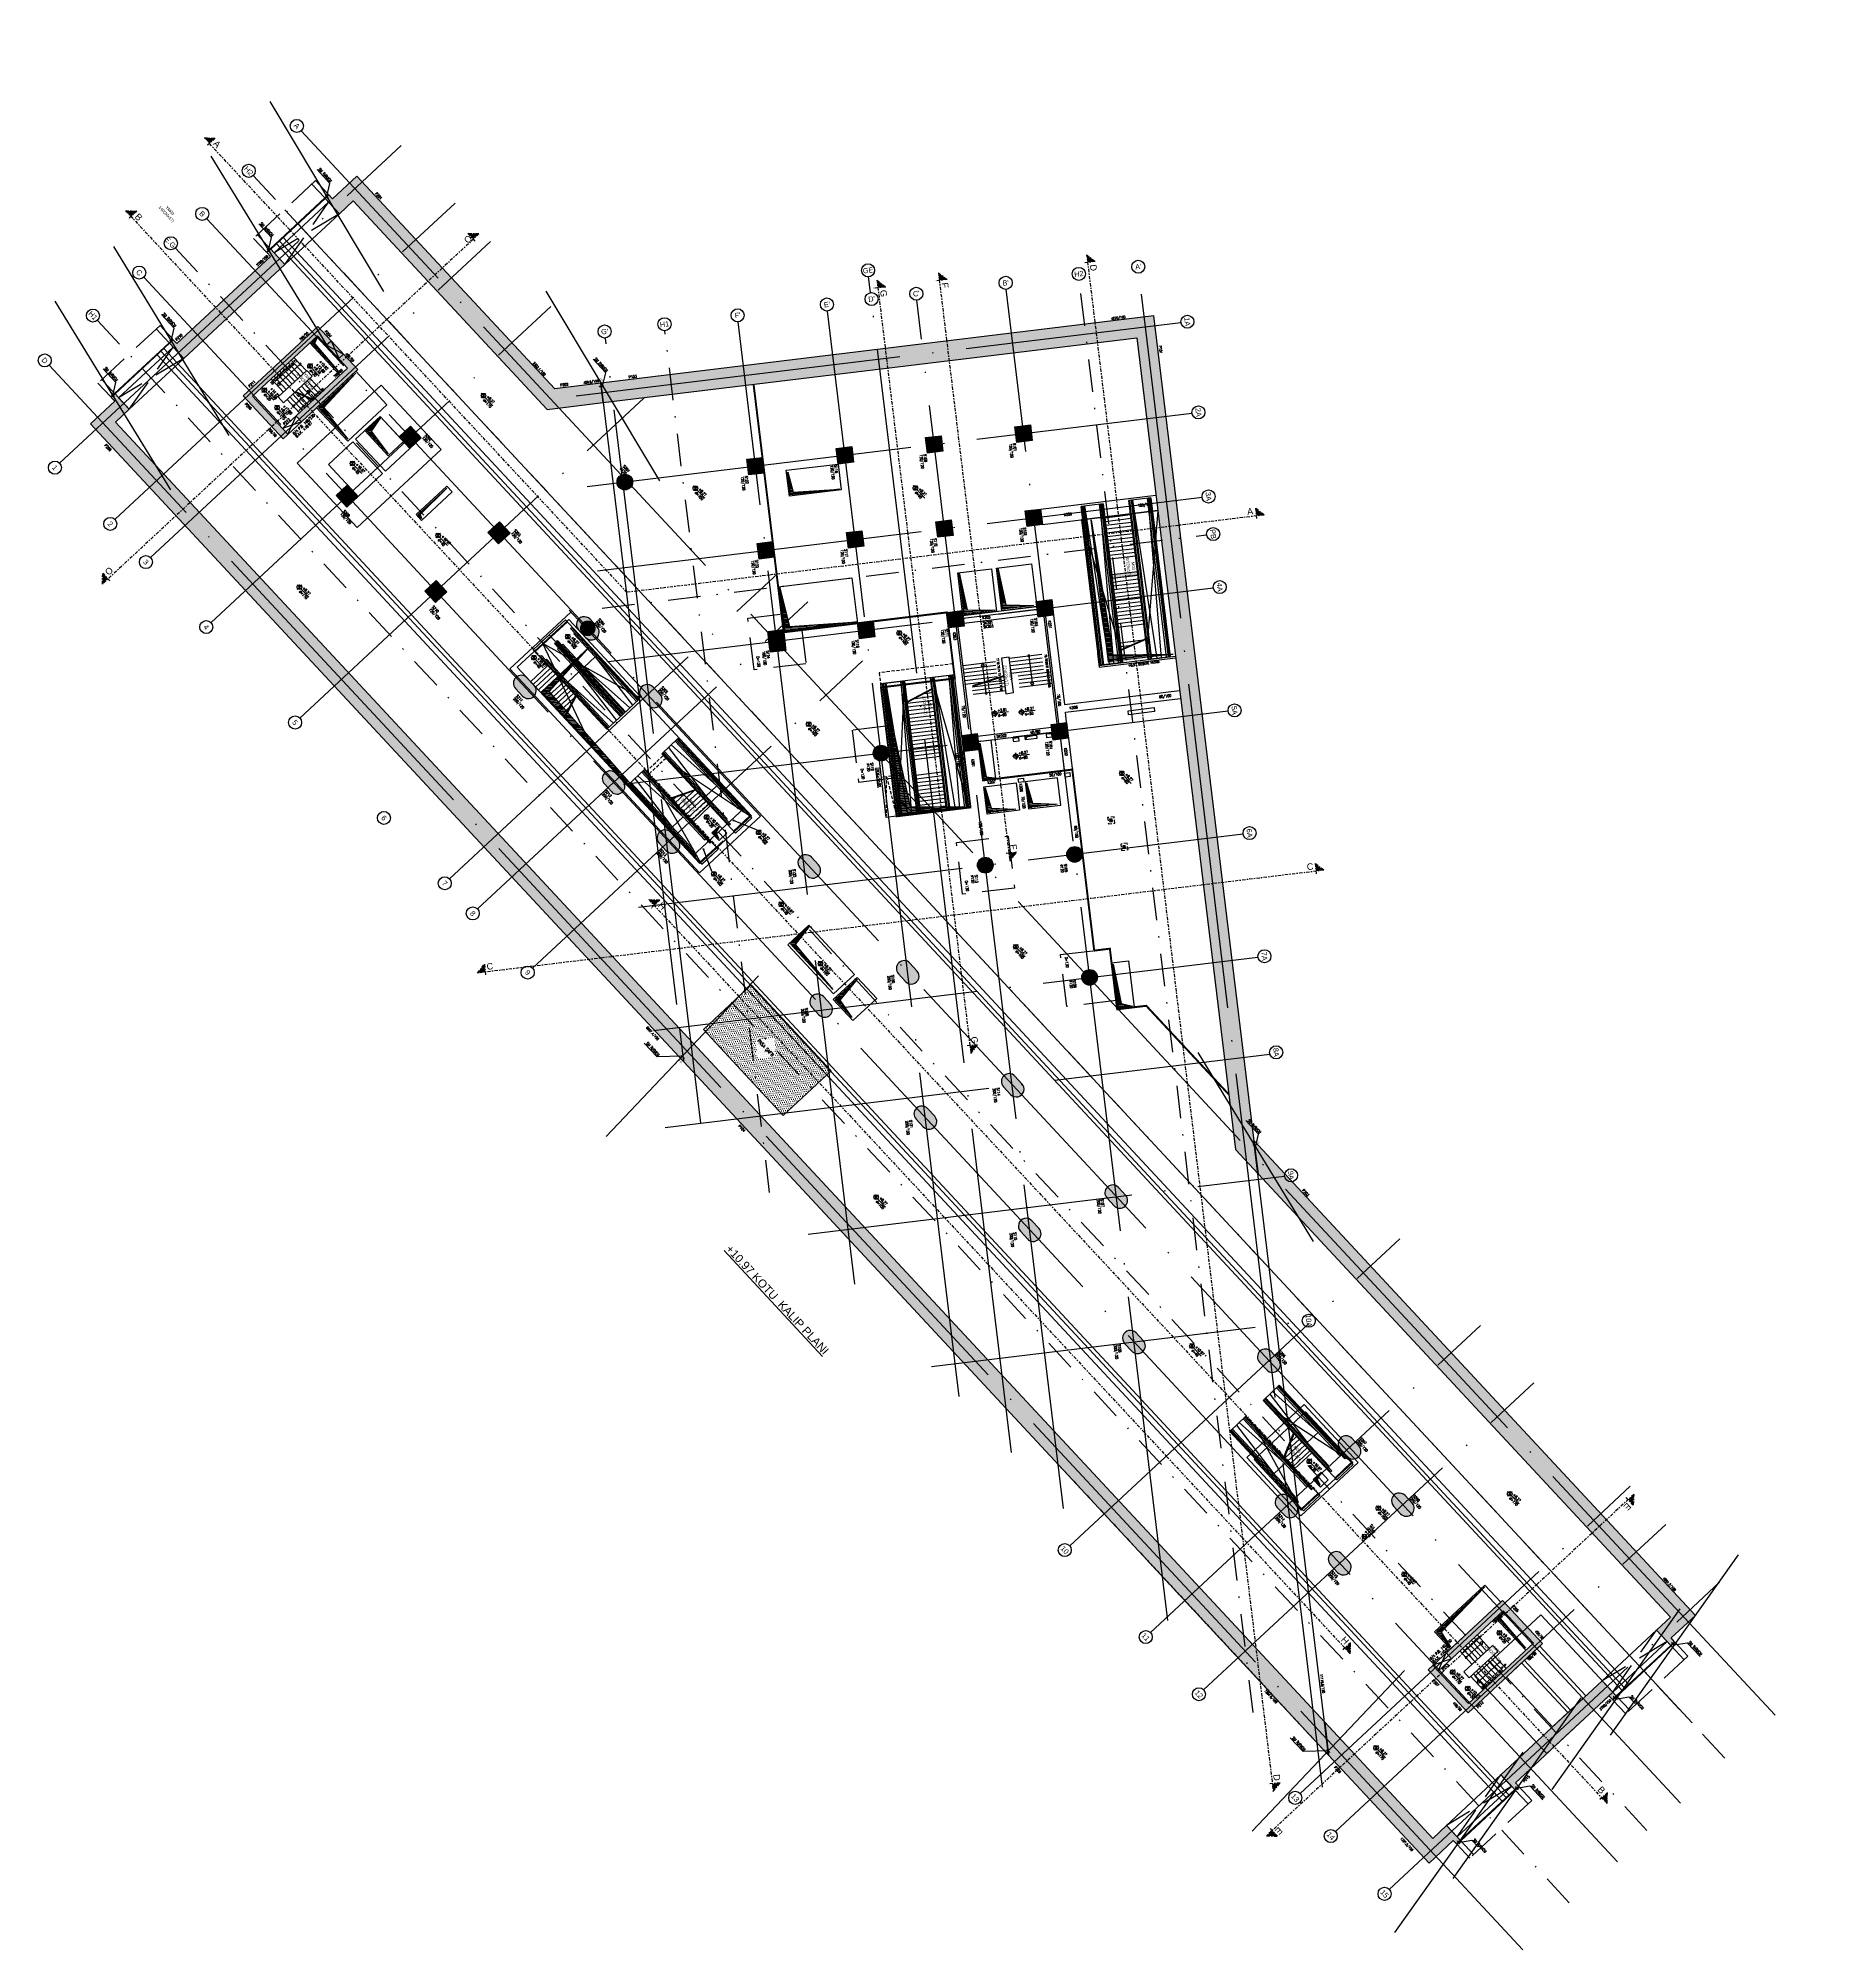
# Model space of a CAD drawing. Header units: millimetres. Extents: x 400392 to 401301, y 4543945 to 4544121.
# Drawn here: x 400391.6 to 400529.2, y 4543974.6 to 4544121.2 of the extents above; entities that cross this region are included whole.
import ezdxf
from ezdxf.enums import TextEntityAlignment as Align

# ---------------------------------------------------------------- set-up
doc = ezdxf.new("R2010")
doc.units = ezdxf.units.MM
for name, pattern in [('ACAD_ISO05W100', [33, 24, -3, 0, -3, 0, -3]), ('ACAD_ISO07W100', [3, 0, -3]), ('AKS', [3, 2.5, -0.25, 0, -0.25]), ('CENTER', [2, 1.25, -0.25, 0.25, -0.25]), ('CIZGI', [0.4, 0.25, -0.15]), ('CONTINU', [0]), ('DASHDOT2', [0.5, 0.25, -0.125, 0, -0.125]), ('HIDDEN', [0.375, 0.25, -0.125]), ('UUC-ST-KAL-I05-101-U-000$0$ACAD_ISO05W100', [33, 24, -3, 0, -3, 0, -3])]:
    doc.linetypes.add(name, pattern=pattern)
doc.layers.add('A-DETL', color=90, linetype='Continuous', lineweight=15)
for name, color, linetype in [('aks prota', 2, 'AKS'), ('bosluk prota', 2, 'Continuous'), ('bosluk tarama prota', 8, 'Continuous'), ('boşluk prota', 2, 'Continuous'), ('boşluk taraması prota', 252, 'Continuous'), ('caks prota', 4, 'Continuous'), ('iderzi_PROTA', 3, 'Continuous'), ('kesit prota', 1, 'Continuous'), ('kesit tarama prota', 252, 'Continuous'), ('kiriş boyutu prota', 6, 'Continuous'), ('kiriş prota', 6, 'Continuous'), ('kolon prota', 1, 'Continuous'), ('kolon tarama prota', 252, 'Continuous'), ('lkolon prota', 4, 'Continuous'), ('lperde prota', 4, 'Continuous'), ('merdiven prota', 2, 'Continuous'), ('metraj prota', 2, 'Continuous'), ('not prota', 2, 'Continuous'), ('not yazısı prota', 6, 'Continuous'), ('not çizgisi prota', 4, 'Continuous'), ('perde prota', 1, 'Continuous'), ('PRT-AL-TUNEL_EKSENI', 14, 'DASHDOT2'), ('PRT-MI-a_fit_drainage', 10, 'Continuous'), ('PRT-MI-ad_dim', 8, 'Continuous'), ('prt-s-taxis', 7, 'Continuous'), ('skesit prota', 7, 'Continuous'), ('st-s_kolon tarama', 252, 'Continuous'), ('st-s_level (kot)', 6, 'Continuous'), ('st-s_levelmark (kot işareti)', 4, 'Continuous'), ('st_s_not çizgisi', 4, 'CIZGI'), ('st_s_su tutucu', 2, 'Continuous'), ('st_s_ölçü', 4, 'Continuous'), ('taks prota', 7, 'Continuous'), ('temel prota', 6, 'Continuous'), ('tkesit prota', 7, 'Continuous'), ('tkolon prota', 6, 'Continuous'), ('tnot prota', 4, 'Continuous'), ('tperde prota', 6, 'Continuous'), ('tplan prota', 7, 'Continuous'), ('UUC-ST-KAL-I05-101-U-000$0$st_s_su tutucu', 2, 'Continuous')]:
    doc.layers.add(name, color=color, linetype=linetype)
doc.styles.add('AKS', font='romanstw.shx', dxfattribs={"height": 25})
doc.styles.add('Arial', font='Arial.ttf')
doc.styles.add('OLCU', font='romanstw.shx')
doc.styles.add('PRT-MI-a_Arial', font='Arial.ttf', dxfattribs={"height": 30})
doc.styles.add('TAKS', font='Arial Unicode.ttf')
doc.styles.add('text25_PROTA', font='Arial.ttf', dxfattribs={"height": 25})
doc.styles.add('TKIRIS', font='romanstw.shx')
doc.styles.add('tkolon', font='romanstw.shx')
doc.styles.add('TNOT', font='romanstw.shx', dxfattribs={"width": 0.8, "height": 250})
doc.styles.add('TSIMPLEX', font='romanstw.shx')
doc.dimstyles.new('1-50', dxfattribs={"dimtxt": 10, "dimasz": 4, "dimexe": 4, "dimexo": 8, "dimgap": 4, "dimtad": 1, "dimdec": 1, "dimrnd": 0.05, "dimzin": 9, "dimdsep": 46, "dimtxsty": 'OLCU', "dimblk1": 'OBLIQUE', "dimblk2": 'OBLIQUE', "dimsah": 1, "dimcen": 2, "dimdle": 4, "dimclrd": 4, "dimclre": 4, "dimclrt": 3, "dimadec": 1, "dimazin": 0, "dimtfac": 1, "dimtdec": 1, "dimtix": 1, "dimtmove": 2, "dimatfit": 3, "dimldrblk": 'OBLIQUE', "dimfxl": 1, "dimtvp": 1, "dimtolj": 1, "dimtzin": 1, "dimarcsym": 0})

# ---------------------------------------------------------------- blocks, each defined once
blk = doc.blocks.new('A$C5FA63770')
at = {"color": 253}
blk.add_lwpolyline([(-574, 269), (-574, 99)], dxfattribs=at)
at = {"layer": 'st_s_ölçü', "color": 252, "ltscale": 0.1}
blk.add_line((236, 99), (236, 269), dxfattribs=at)
for points in [[(-574, 99), (257, 99), (257, 269), (-574, 269)], [(-574, 261), (181, 261), (181, 252), (-574, 252)], [(-574, 241), (134, 241), (134, 252)], [(-574, 169), (-106, 126), (-106, 241), (-574, 199)], [(134, 269), (134, 261)], [(-574, 126), (134, 126), (134, 116)], [(-574, 106), (181, 106), (181, 116), (-574, 116)], [(134, 99), (134, 106)]]:
    blk.add_lwpolyline(points, dxfattribs=at)
blk = doc.blocks.new('Stair_Anotation')
at = {"color": 0, "style": 'PRT-MI-a_Arial'}
blk.add_attdef('M.ADI', text='', height=0.2, dxfattribs=at).set_placement((0, 0), align=Align.BOTTOM_CENTER)
blk.add_attdef('BAS.SAYI-(EN-RIHT)', text='', height=0.2, dxfattribs=at).set_placement((0, -0.08), align=Align.TOP_CENTER)
blk = doc.blocks.new('PLAN_KOT')
at = {"layer": 'st-s_levelmark (kot işareti)'}
h = blk.add_hatch(color=256, dxfattribs=at)
h.paths.add_polyline_path([(0, 18, 0.414214), (-18, 0), (0, 0)])
h.paths.add_polyline_path([(18, 0), (0, 0), (0, -18, 0.414214)])
for p, q in [((105, 0), (-25, 0)), ((0, 25), (0, -25))]:
    blk.add_line(p, q, dxfattribs=at)
blk.add_circle((0, 0), 17.5, dxfattribs=at)
at = {"layer": 'st-s_level (kot)', "color": 6, "style": 'OLCU', "width": 0.8}
for tag, p in [('KOT', (23, 10)), ('DÖŞEME_KALINLIĞI', (23, -28))]:
    blk.add_attdef(tag, p, '', height=20, dxfattribs=at)
blk = doc.blocks.new('*U90')
at = {"layer": 'metraj prota', "color": 4}
blk.add_lwpolyline([(-232, 0), (-210, 13), (-210, -13)], close=True, dxfattribs=at)
blk.add_lwpolyline([(0, 0), (-210, 0)], dxfattribs=at)
blk.add_circle((0, 0), 7.5, dxfattribs=at)
blk = doc.blocks.new('*U91')
at = {"layer": 'metraj prota', "color": 4}
blk.add_lwpolyline([(-232, 0), (-210, 13), (-210, -13)], close=True, dxfattribs=at)
blk.add_lwpolyline([(0, 0), (-210, 0)], dxfattribs=at)
blk.add_circle((0, 0), 7.5, dxfattribs=at)
blk = doc.blocks.new('_Oblique')
at = {"layer": 'st_s_ölçü', "lineweight": -2}
blk.add_line((-0.5, -0.5), (0.5, 0.5), dxfattribs=at)
blk = doc.blocks.new('*U89')
at = {"layer": 'metraj prota', "color": 4}
blk.add_lwpolyline([(-180, 0), (-158, 13), (-158, -13)], close=True, dxfattribs=at)
blk.add_lwpolyline([(0, 0), (-158, 0)], dxfattribs=at)
blk.add_circle((0, 0), 7.5, dxfattribs=at)
blk = doc.blocks.new('*U86')
at = {"layer": 'metraj prota', "color": 4}
blk.add_lwpolyline([(-240, 0), (-218, 13), (-218, -13)], close=True, dxfattribs=at)
blk.add_lwpolyline([(0, 0), (-218, 0)], dxfattribs=at)
blk.add_circle((0, 0), 7.5, dxfattribs=at)
blk = doc.blocks.new('*U87')
at = {"layer": 'metraj prota', "color": 4}
blk.add_lwpolyline([(-180, 0), (-158, 13), (-158, -13)], close=True, dxfattribs=at)
blk.add_lwpolyline([(0, 0), (-158, 0)], dxfattribs=at)
blk.add_circle((0, 0), 7.5, dxfattribs=at)
blk = doc.blocks.new('*U88')
at = {"layer": 'metraj prota', "color": 4}
blk.add_lwpolyline([(-240, 0), (-218, 13), (-218, -13)], close=True, dxfattribs=at)
blk.add_lwpolyline([(0, 0), (-218, 0)], dxfattribs=at)
blk.add_circle((0, 0), 7.5, dxfattribs=at)
blk = doc.blocks.new('A$C48E027B0')
at = {"color": 253}
blk.add_line((-2322, 34), (-2322, -136), dxfattribs=at)
blk.add_lwpolyline([(-1299, 34), (-1299, -136)], dxfattribs=at)
at = {"layer": 'st_s_ölçü', "color": 252, "ltscale": 0.1}
for points in [[(-2322, 34), (-1299, 34)], [(-1299, 26), (-2322, 26)], [(-2322, 16), (-1299, 16)], [(-1299, 6), (-2322, 6)], [(-2322, 6), (-1299, -36)], [(-1299, -66), (-2322, -107)], [(-1299, -109), (-2322, -109)], [(-2322, -119), (-1299, -119)], [(-1299, -129), (-2322, -129)], [(-1299, -136), (-2322, -136)]]:
    blk.add_lwpolyline(points, dxfattribs=at)
blk = doc.blocks.new('D')
at = {"layer": 'st_s_su tutucu', "linetype": 'CONTINU', "ltscale": 0.2}
for p, q in [((-39988, 52508), (-39993, 52508)), ((-39993, 52508), (-39993, 52507)), ((-39993, 52507), (-39991, 52506)), ((-39991, 52499), (-39992, 52499)), ((-39992, 52499), (-39992, 52498)), ((-39992, 52498), (-39991, 52498)), ((-39991, 52489), (-39992, 52489)), ((-39992, 52489), (-39992, 52488)), ((-39992, 52488), (-39991, 52488)), ((-39991, 52479), (-39992, 52479)), ((-39992, 52479), (-39992, 52478)), ((-39992, 52478), (-39991, 52478)), ((-39991, 52506), (-39991, 52499)), ((-39991, 52498), (-39991, 52489)), ((-39991, 52488), (-39991, 52479)), ((-39991, 52469), (-39991, 52478)), ((-39990, 52506), (-39988, 52507)), ((-39990, 52499), (-39990, 52506)), ((-39989, 52499), (-39990, 52499)), ((-39990, 52489), (-39990, 52498)), ((-39990, 52498), (-39989, 52498)), ((-39989, 52489), (-39990, 52489)), ((-39990, 52479), (-39990, 52488)), ((-39990, 52488), (-39989, 52488)), ((-39989, 52479), (-39990, 52479)), ((-39990, 52478), (-39989, 52478)), ((-39990, 52478), (-39990, 52469)), ((-39989, 52498), (-39989, 52499)), ((-39989, 52488), (-39989, 52489)), ((-39989, 52478), (-39989, 52479)), ((-39988, 52507), (-39988, 52508)), ((-39993, 52449), (-39991, 52450)), ((-39993, 52448), (-39993, 52449)), ((-39988, 52448), (-39993, 52448)), ((-39992, 52468), (-39992, 52469)), ((-39992, 52469), (-39991, 52469)), ((-39991, 52468), (-39992, 52468)), ((-39992, 52458), (-39992, 52459)), ((-39992, 52459), (-39991, 52459)), ((-39991, 52458), (-39992, 52458)), ((-39991, 52459), (-39991, 52468)), ((-39991, 52450), (-39991, 52458)), ((-39990, 52469), (-39989, 52469)), ((-39989, 52468), (-39990, 52468)), ((-39990, 52468), (-39990, 52459)), ((-39990, 52459), (-39989, 52459)), ((-39989, 52458), (-39990, 52458)), ((-39990, 52458), (-39990, 52450)), ((-39990, 52450), (-39988, 52449)), ((-39989, 52469), (-39989, 52468)), ((-39989, 52459), (-39989, 52458)), ((-39988, 52449), (-39988, 52448))]:
    blk.add_line(p, q, dxfattribs=at)
blk = doc.blocks.new('yürüyen mer 4')
at = {"color": 253}
blk.add_line((53984, 3429), (53984, 3599), dxfattribs=at)
blk.add_lwpolyline([(52756, 3429), (52756, 3599)], dxfattribs=at)
at = {"layer": 'st_s_ölçü', "color": 252, "ltscale": 0.1}
for points in [[(52756, 3599), (53984, 3599)], [(52756, 3592), (53984, 3592)], [(53984, 3582), (52756, 3582)], [(52756, 3572), (53984, 3572)], [(52756, 3529), (53984, 3570)], [(53984, 3454), (52756, 3499)], [(52756, 3457), (53984, 3457)], [(53984, 3446), (52756, 3446)], [(52756, 3437), (53984, 3437)], [(53984, 3429), (52756, 3429)]]:
    blk.add_lwpolyline(points, dxfattribs=at)
blk = doc.blocks.new('YER SUZGECI_20x20')
at = {"color": 2}
blk.add_lwpolyline([(-20, 0), (0, 0), (0, 20), (-20, 20)], close=True, dxfattribs=at)
for points in [[(0, 20), (-20, 0)], [(-20, 20), (0, 0)]]:
    blk.add_lwpolyline(points, dxfattribs=at)
blk.add_circle((-10, 10), 7, dxfattribs=at)

msp = doc.modelspace()

# ---------------------------------------------------------------- hatches: boundary and pattern name
at = {"layer": 'bosluk tarama prota'}
h = msp.add_hatch(dxfattribs=at)
h.set_pattern_fill('ANSI31', color=256, scale=0.5, angle=158.0417)
h.set_pattern_definition([(358.04168, (400466.661674, 4544039.964384), (0.00213577, 0.0624635), [])])
h.paths.add_polyline_path([(400443.34, 4544060.28), (400443.8, 4544060.71), (400443.55, 4544060.28), (400443.77, 4544059.82)])
h = msp.add_hatch(dxfattribs=at)
h.set_pattern_fill('ANSI31', color=256, scale=0.5, angle=158.0417)
h.set_pattern_definition([(358.04168, (400512.78087, 4543990.37588), (0.00213577, 0.0624635), [])])
h.paths.add_polyline_path([(400489.45, 4544010.7), (400489.92, 4544011.13), (400489.66, 4544010.69), (400489.88, 4544010.24)])
at = {"layer": 'boşluk taraması prota', "ltscale": 2}
h = msp.add_hatch(dxfattribs=at)
h.set_pattern_fill('ANSI31', color=256, scale=0.03, angle=-47.076, style=0)
h.set_pattern_definition([(357.923994, (399633.15085, 4544331.93906), (0.003450452, 0.095187483), [])])
h.paths.add_polyline_path([(400412.99, 4544098.24), (400412.77, 4544097.78), (400414.72, 4544095.5), (400412.55, 4544097.83)])
h = msp.add_hatch(dxfattribs=at)
h.set_pattern_fill('ANSI31', color=256, scale=0.03, angle=-47.076, style=0)
h.set_pattern_definition([(357.923994, (399633.67819, 4544326.96695), (0.003450452, 0.095187483), [])])
h.paths.add_polyline_path([(400415.94, 4544095.51), (400413.44, 4544092.82), (400415.32, 4544090.45), (400413.08, 4544092.86)])
h = msp.add_hatch(dxfattribs=at)
h.set_pattern_fill('ANSI31', color=256, scale=0.03, angle=-47.076, style=0)
h.set_pattern_definition([(357.923994, (399637.36448, 4544325.20591), (0.003450452, 0.095187483), [])])
h.paths.add_polyline_path([(400417.87, 4544092.12), (400417.12, 4544091.06), (400418.42, 4544089.32), (400416.77, 4544091.1)])
h = msp.add_hatch(dxfattribs=at)
h.set_pattern_fill('ANSI31', color=256, scale=0.03, angle=-47.076, style=0)
h.set_pattern_definition([(357.923994, (399678.14428, 4544261.64228), (0.003450452, 0.095187483), [])])
h.paths.add_polyline_path([(400449.07, 4544087.92), (400449.47, 4544086.38), (400453.06, 4544086.62), (400449.28, 4544086.17)])
h = msp.add_hatch(dxfattribs=at)
h.set_pattern_fill('ANSI31', color=256, scale=0.03, angle=-47.076, style=0)
h.set_pattern_definition([(357.923994, (399201.673155, 4544774.25286), (0.0034504516, 0.095187483), [])])
h.paths.add_polyline_path([(400422.91, 4544086.7), (400420.87, 4544084.67), (400420.98, 4544084.36), (400420.71, 4544084.65)])
h = msp.add_hatch(dxfattribs=at)
h.set_pattern_fill('ANSI31', color=256, scale=0.03, angle=-47.076, style=0)
h.set_pattern_definition([(357.923994, (399689.16857, 4544258.52208), (0.003450452, 0.095187483), [])])
h.paths.add_polyline_path([(400473.99, 4544073.91), (400478.59, 4544073.96), (400473.65, 4544073.36), (400472.33, 4544084.25)])
h = msp.add_hatch(dxfattribs=at)
h.set_pattern_fill('ANSI31', color=256, scale=0.03, angle=-47.076, style=0)
h.set_pattern_definition([(357.923994, (399678.09421, 4544262.20165), (0.003450452, 0.095187483), [])])
h.paths.add_polyline_path([(400462.81, 4544077.37), (400464.96, 4544077.34), (400462.58, 4544077.04), (400462.2, 4544080.2)])
h = msp.add_hatch(dxfattribs=at)
h.set_pattern_fill('ANSI31', color=256, scale=0.03, angle=-47.076, style=0)
h.set_pattern_definition([(357.923994, (399681.0693, 4544262.56294), (0.003450452, 0.095187483), [])])
h.paths.add_polyline_path([(400465.78, 4544077.74), (400467.94, 4544077.7), (400465.55, 4544077.41), (400465.17, 4544080.59)])
h = msp.add_hatch(dxfattribs=at)
h.set_pattern_fill('ANSI31', color=256, scale=0.03, angle=-47.076, style=0)
h.set_pattern_definition([(357.923994, (399678.3672, 4544262.16807), (0.003450452, 0.095187483), [])])
h.paths.add_polyline_path([(400449.19, 4544076.08), (400454.39, 4544076.43), (400448.84, 4544075.75), (400448.43, 4544079.13)])
h = msp.add_hatch(dxfattribs=at)
h.set_pattern_fill('ANSI31', color=256, scale=0.03, angle=-47.076, style=0)
h.set_pattern_definition([(357.923994, (399650.76382, 4544305.19211), (0.003450452, 0.095187483), [])])
h.paths.add_polyline_path([(400433.89, 4544074.55), (400430.76, 4544071.09), (400442.29, 4544058.05), (400430.17, 4544071.08)])
h = msp.add_hatch(dxfattribs=at)
h.set_pattern_fill('ANSI31', color=256, scale=0.03, angle=-47.076, style=0)
h.set_pattern_definition([(357.923994, (399673.11378, 4544246.80757), (0.003450452, 0.095187483), [])])
h.paths.add_polyline_path([(400458.44, 4544062.26), (400462.54, 4544062.25), (400457.6, 4544061.65), (400456.38, 4544071.6)])
h = msp.add_hatch(dxfattribs=at)
h.set_pattern_fill('ANSI31', color=256, scale=0.03, angle=-47.076, style=0)
h.set_pattern_definition([(357.923994, (399679.63065, 4544249.54963), (0.003450452, 0.095187483), [])])
h.paths.add_polyline_path([(400464.28, 4544064.55), (400464.91, 4544064.49), (400464.12, 4544064.39), (400463.78, 4544067.13)])
h = msp.add_hatch(dxfattribs=at)
h.set_pattern_fill('ANSI31', color=256, scale=0.03, angle=-47.076, style=0)
h.set_pattern_definition([(321.924, (400496.98515, 4544103.59335), (0.05874127, 0.07498017), [])])
h.paths.add_polyline_path([(400468.09, 4544067.74), (400467.38, 4544067.6), (400467.32, 4544067.45), (400467.3, 4544067.64)])
h = msp.add_hatch(dxfattribs=at)
h.set_pattern_fill('ANSI31', color=256, scale=0.03, angle=-47.076, style=0)
h.set_pattern_definition([(357.923994, (399683.1203, 4544247.35807), (0.003450452, 0.095187483), [])])
h.paths.add_polyline_path([(400467.83, 4544062.53), (400469.99, 4544062.49), (400467.61, 4544062.2), (400467.38, 4544064.09)])
h = msp.add_hatch(dxfattribs=at)
h.set_pattern_fill('ANSI31', color=256, scale=0.03, angle=-47.076, style=0)
h.set_pattern_definition([(357.923994, (399679.94364, 4544246.9723), (0.003450452, 0.095187483), [])])
h.paths.add_polyline_path([(400464.66, 4544062.14), (400466.81, 4544062.11), (400464.43, 4544061.81), (400464.2, 4544063.7)])
h = msp.add_hatch(dxfattribs=at)
h.set_pattern_fill('ANSI31', color=256, scale=0.03, angle=-47.076, style=0)
h.set_pattern_definition([(357.923994, (399669.86934, 4544285.85077), (0.003450452, 0.095187483), [])])
h.paths.add_polyline_path([(400450.71, 4544053.07), (400449.63, 4544051.71), (400452.51, 4544048.26), (400449.27, 4544051.74)])
h = msp.add_hatch(dxfattribs=at)
h.set_pattern_fill('ANSI31', color=256, scale=0.03, angle=-47.076, style=0)
h.set_pattern_definition([(357.923994, (399689.92173, 4544231.9993), (0.003450452, 0.095187483), [])])
h.paths.add_polyline_path([(400474.63, 4544047.17), (400475.5, 4544046.98), (400474.41, 4544046.84), (400474, 4544050.2)])
h = msp.add_hatch(dxfattribs=at)
h.set_pattern_fill('ANSI31', color=256, scale=0.03, angle=-47.076, style=0)
h.set_pattern_definition([(357.923994, (399673.28804, 4544281.587555), (0.003450452, 0.095187483), [])])
h.paths.add_polyline_path([(400454.38, 4544049.04), (400453.05, 4544047.44), (400453.98, 4544046.09), (400452.69, 4544047.48)])
h = msp.add_hatch(dxfattribs=at)
h.set_pattern_fill('ANSI31', color=256, scale=0.03, angle=-47.076, style=0)
h.set_pattern_definition([(357.923994, (399719.3947, 4544233.1138), (0.003450452, 0.095187483), [])])
h.paths.add_polyline_path([(400502.5, 4544002.44), (400499.15, 4543998.97), (400499.89, 4543997.83), (400498.8, 4543999)])
h = msp.add_hatch(dxfattribs=at)
h.set_pattern_fill('ANSI31', color=256, scale=0.03, angle=-47.076, style=0)
h.set_pattern_definition([(357.923994, (399724.06989, 4544234.18065), (0.003450452, 0.095187483), [])])
h.paths.add_polyline_path([(400503.96, 4544000.52), (400503.69, 4544000.02), (400505.64, 4543997.74), (400503.47, 4544000.07)])
at = {"layer": 'kesit tarama prota'}
h = msp.add_hatch(color=256, dxfattribs=at)
h.dxf.hatch_style = 1
h.paths.add_polyline_path([(400405.16, 4544113.52), (400404.31, 4544113.55), (400404.72, 4544113.11)])
h = msp.add_hatch(color=256, dxfattribs=at)
h.dxf.hatch_style = 1
h.paths.add_polyline_path([(400399.14, 4544107.93), (400398.29, 4544107.96), (400398.7, 4544107.52)])
h = msp.add_hatch(color=256, dxfattribs=at)
h.dxf.hatch_style = 1
h.paths.add_polyline_path([(400424.53, 4544106.21), (400425.38, 4544106.18), (400424.94, 4544105.77)])
h = msp.add_hatch(color=256, dxfattribs=at)
h.dxf.hatch_style = 1
h.paths.add_polyline_path([(400472.64, 4544104.07), (400471.98, 4544104.59), (400472.05, 4544103.99)])
h = msp.add_hatch(color=256, dxfattribs=at)
h.dxf.hatch_style = 1
h.paths.add_polyline_path([(400456.57, 4544102.11), (400455.9, 4544102.64), (400455.97, 4544102.04)])
h = msp.add_hatch(color=256, dxfattribs=at)
h.dxf.hatch_style = 1
h.paths.add_polyline_path([(400461.28, 4544102.69), (400460.61, 4544103.21), (400460.68, 4544102.61)])
h = msp.add_hatch(color=256, dxfattribs=at)
h.dxf.hatch_style = 1
h.paths.add_polyline_path([(400484.92, 4544085.15), (400485.58, 4544084.63), (400484.99, 4544084.56)])
h = msp.add_hatch(color=256, dxfattribs=at)
h.dxf.hatch_style = 1
h.paths.add_polyline_path([(400396.54, 4544080.17), (400396.51, 4544079.33), (400396.95, 4544079.73)])
h = msp.add_hatch(color=256, dxfattribs=at)
h.dxf.hatch_style = 1
h.paths.add_polyline_path([(400466.61, 4544058.77), (400466.09, 4544058.1), (400466.02, 4544058.69)])
h = msp.add_hatch(color=256, dxfattribs=at)
h.dxf.hatch_style = 1
h.paths.add_polyline_path([(400489.49, 4544057.91), (400490.16, 4544057.39), (400489.57, 4544057.32)])
h = msp.add_hatch(color=256, dxfattribs=at)
h.dxf.hatch_style = 1
h.paths.add_polyline_path([(400439.26, 4544055.11), (400438.41, 4544055.14), (400438.82, 4544054.7)])
h = msp.add_hatch(color=256, dxfattribs=at)
h.dxf.hatch_style = 1
h.paths.add_polyline_path([(400425.8, 4544050.18), (400425.27, 4544049.51), (400425.87, 4544049.58)])
h = msp.add_hatch(color=256, dxfattribs=at)
h.dxf.hatch_style = 1
h.paths.add_polyline_path([(400463.62, 4544044.01), (400463.1, 4544043.35), (400463.03, 4544043.94)])
h = msp.add_hatch(color=256, dxfattribs=at)
h.dxf.hatch_style = 1
h.paths.add_polyline_path([(400513.89, 4544008.7), (400513.93, 4544009.54), (400513.49, 4544009.14)])
h = msp.add_hatch(color=256, dxfattribs=at)
h.dxf.hatch_style = 1
h.paths.add_polyline_path([(400492.22, 4543998.16), (400492.19, 4543997.31), (400491.78, 4543997.75)])
h = msp.add_hatch(color=256, dxfattribs=at)
h.dxf.hatch_style = 1
h.paths.add_polyline_path([(400486.81, 4543987.43), (400486.29, 4543986.76), (400486.21, 4543987.35)])
h = msp.add_hatch(color=256, dxfattribs=at)
h.dxf.hatch_style = 1
h.paths.add_polyline_path([(400511.91, 4543986.68), (400511.88, 4543985.83), (400511.47, 4543986.27)])
h = msp.add_hatch(color=256, dxfattribs=at)
h.dxf.hatch_style = 1
h.paths.add_polyline_path([(400486.61, 4543983.32), (400485.77, 4543983.36), (400486.21, 4543983.76)])
at = {"layer": 'kolon tarama prota'}
h = msp.add_hatch(color=256, dxfattribs=at)
h.dxf.hatch_style = 1
h.paths.add_polyline_path([(400414.68, 4544107.73), (400415.74, 4544108.72), (400430.61, 4544092.73), (400434.92, 4544093.25), (400434.74, 4544094.74), (400431.19, 4544094.31), (400416.02, 4544110.62), (400414.16, 4544108.88), (400413.88, 4544109.17), (400413.59, 4544108.9)])
h = msp.add_hatch(color=256, dxfattribs=at)
h.dxf.hatch_style = 1
h.paths.add_polyline_path([(400410.51, 4544103.85), (400409.42, 4544105.02), (400409.13, 4544104.75), (400409.4, 4544104.45), (400402.22, 4544097.78), (400401.95, 4544098.07), (400401.66, 4544097.8), (400402.75, 4544096.63)])
h = msp.add_hatch(color=256, dxfattribs=at)
h.dxf.hatch_style = 1
h.paths.add_polyline_path([(400485.12, 4544034.12), (400477.13, 4544099.89), (400434.74, 4544094.74), (400434.92, 4544093.25), (400475.82, 4544098.22), (400483.38, 4544035.99)])
h = msp.add_hatch(color=256, dxfattribs=at)
h.dxf.hatch_style = 1
h.paths.add_polyline_path([(400416.09, 4544095.79), (400413.02, 4544099.08), (400407.31, 4544093.77), (400410.38, 4544090.48), (400410.74, 4544090.82), (400410.33, 4544091.26), (400408.02, 4544093.75), (400413, 4544098.38), (400415.31, 4544095.89), (400411.36, 4544092.21), (400411.77, 4544091.77)])
h = msp.add_hatch(color=256, dxfattribs=at)
h.dxf.hatch_style = 1
h.paths.add_polyline_path([(400416.09, 4544095.79), (400413.02, 4544099.08), (400407.31, 4544093.77), (400410.38, 4544090.48), (400410.74, 4544090.82), (400408.02, 4544093.75), (400413, 4544098.38), (400415.31, 4544095.89), (400411.36, 4544092.21), (400411.77, 4544091.77)])
h = msp.add_hatch(color=256, dxfattribs=at)
h.dxf.hatch_style = 1
h.paths.add_polyline_path([(400441.06, 4544042.73), (400395.59, 4544091.61), (400397.46, 4544093.35), (400397.19, 4544093.64), (400397.48, 4544093.92), (400398.57, 4544092.75), (400397.51, 4544091.76), (400440.75, 4544045.26)])
h = msp.add_hatch(color=256, dxfattribs=at)
h.dxf.hatch_style = 1
h.paths.add_polyline_path([(400420.14, 4544091.43), (400420.96, 4544090.55), (400420.08, 4544089.74), (400419.26, 4544090.62)])
h = msp.add_hatch(color=256, dxfattribs=at)
h.dxf.hatch_style = 1
h.paths.add_polyline_path([(400460.82, 4544090.71), (400460.96, 4544089.52), (400459.77, 4544089.37), (400459.63, 4544090.56)])
h = msp.add_hatch(color=256, dxfattribs=at)
h.dxf.hatch_style = 1
h.paths.add_polyline_path([(400467.67, 4544091.54), (400467.81, 4544090.35), (400466.62, 4544090.2), (400466.48, 4544091.39)])
h = msp.add_hatch(color=256, dxfattribs=at)
h.dxf.hatch_style = 1
h.paths.add_polyline_path([(400447.12, 4544089.04), (400447.26, 4544087.85), (400446.07, 4544087.71), (400445.93, 4544088.9)])
h = msp.add_hatch(color=256, dxfattribs=at)
h.dxf.hatch_style = 1
h.paths.add_polyline_path([(400453.97, 4544089.88), (400454.11, 4544088.68), (400452.92, 4544088.54), (400452.78, 4544089.73)])
h = msp.add_hatch(color=256, dxfattribs=at)
h.dxf.hatch_style = 1
edge = h.paths.add_edge_path()
edge.add_arc((400436.57, 4544087.16), 0.6, -47.076, 312.924)
h = msp.add_hatch(color=256, dxfattribs=at)
h.dxf.hatch_style = 1
h.paths.add_polyline_path([(400415.31, 4544086.94), (400416.12, 4544086.06), (400415.25, 4544085.24), (400414.43, 4544086.12)])
h = msp.add_hatch(color=256, dxfattribs=at)
h.dxf.hatch_style = 1
h.paths.add_polyline_path([(400468.45, 4544085.09), (400468.6, 4544083.89), (400467.41, 4544083.75), (400467.26, 4544084.94)])
h = msp.add_hatch(color=256, dxfattribs=at)
h.dxf.hatch_style = 1
h.paths.add_polyline_path([(400426.95, 4544084.11), (400427.77, 4544083.23), (400426.89, 4544082.41), (400426.07, 4544083.29)])
h = msp.add_hatch(color=256, dxfattribs=at)
h.dxf.hatch_style = 1
h.paths.add_polyline_path([(400454.75, 4544083.42), (400454.9, 4544082.23), (400453.71, 4544082.09), (400453.56, 4544083.28)])
h = msp.add_hatch(color=256, dxfattribs=at)
h.dxf.hatch_style = 1
h.paths.add_polyline_path([(400461.6, 4544084.25), (400461.75, 4544083.06), (400460.56, 4544082.92), (400460.41, 4544084.11)])
h = msp.add_hatch(color=256, dxfattribs=at)
h.dxf.hatch_style = 1
h.paths.add_polyline_path([(400447.9, 4544082.59), (400448.05, 4544081.4), (400446.86, 4544081.25), (400446.71, 4544082.45)])
h = msp.add_hatch(color=256, dxfattribs=at)
h.dxf.hatch_style = 1
h.paths.add_polyline_path([(400475.92, 4544080.01), (400475.88, 4544080.31), (400473.9, 4544080.06), (400473.93, 4544079.77)])
h = msp.add_hatch(color=256, dxfattribs=at)
h.dxf.hatch_style = 1
h.paths.add_polyline_path([(400422.11, 4544079.61), (400422.93, 4544078.73), (400422.05, 4544077.92), (400421.24, 4544078.79)])
h = msp.add_hatch(color=256, dxfattribs=at)
h.dxf.hatch_style = 1
h.paths.add_polyline_path([(400462.45, 4544077.31), (400462.59, 4544076.11), (400461.4, 4544075.97), (400461.26, 4544077.16)])
h = msp.add_hatch(color=256, dxfattribs=at)
h.dxf.hatch_style = 1
h.paths.add_polyline_path([(400469.3, 4544078.14), (400469.44, 4544076.95), (400468.25, 4544076.8), (400468.11, 4544077.99)])
h = msp.add_hatch(color=256, dxfattribs=at)
h.dxf.hatch_style = 1
edge = h.paths.add_edge_path()
edge.add_arc((400433.46, 4544076.23), 0.6, 42.924, 222.924)
edge.add_line((400433.02, 4544075.82), (400433.56, 4544075.24))
edge.add_arc((400434, 4544075.65), 0.6, 222.924, 402.924)
edge.add_line((400434.44, 4544076.06), (400433.9, 4544076.64))
h = msp.add_hatch(color=256, dxfattribs=at)
h.dxf.hatch_style = 1
edge = h.paths.add_edge_path()
edge.add_arc((400433.73, 4544075.94), 0.6, -47.076, 312.924)
h = msp.add_hatch(color=256, dxfattribs=at)
h.dxf.hatch_style = 1
h.paths.add_polyline_path([(400448.72, 4544075.84), (400448.92, 4544074.25), (400447.73, 4544074.11), (400447.53, 4544075.7)])
h = msp.add_hatch(color=256, dxfattribs=at)
h.dxf.hatch_style = 1
h.paths.add_polyline_path([(400455.6, 4544076.47), (400455.74, 4544075.28), (400454.55, 4544075.14), (400454.41, 4544076.33)])
h = msp.add_hatch(color=256, dxfattribs=at)
h.dxf.hatch_style = 1
edge = h.paths.add_edge_path()
edge.add_arc((400428.63, 4544071.74), 0.6, 42.924, 222.924)
edge.add_line((400428.19, 4544071.33), (400428.73, 4544070.74))
edge.add_arc((400429.17, 4544071.15), 0.6, 222.924, 402.924)
edge.add_line((400429.61, 4544071.56), (400429.06, 4544072.15))
h = msp.add_hatch(color=256, dxfattribs=at)
h.dxf.hatch_style = 1
edge = h.paths.add_edge_path()
edge.add_arc((400438.29, 4544071.04), 0.6, 42.924, 222.924)
edge.add_line((400437.85, 4544070.63), (400438.4, 4544070.04))
edge.add_arc((400438.84, 4544070.45), 0.6, 222.924, 402.924)
edge.add_line((400439.27, 4544070.86), (400438.73, 4544071.44))
h = msp.add_hatch(color=256, dxfattribs=at)
h.dxf.hatch_style = 1
h.paths.add_polyline_path([(400470.44, 4544068.71), (400470.59, 4544067.52), (400469.4, 4544067.37), (400469.25, 4544068.56)])
h = msp.add_hatch(color=256, dxfattribs=at)
h.dxf.hatch_style = 1
edge = h.paths.add_edge_path()
edge.add_arc((400456.22, 4544066.37), 0.6, -47.076, 312.924)
h = msp.add_hatch(color=256, dxfattribs=at)
h.dxf.hatch_style = 1
h.paths.add_polyline_path([(400463.59, 4544067.87), (400463.74, 4544066.68), (400462.55, 4544066.54), (400462.4, 4544067.73)])
h = msp.add_hatch(color=256, dxfattribs=at)
h.dxf.hatch_style = 1
edge = h.paths.add_edge_path()
edge.add_arc((400435.44, 4544064.42), 0.6, 42.924, 222.924)
edge.add_line((400435, 4544064.01), (400435.54, 4544063.42))
edge.add_arc((400435.98, 4544063.83), 0.6, 222.924, 402.924)
edge.add_line((400436.42, 4544064.24), (400435.87, 4544064.82))
h = msp.add_hatch(color=256, dxfattribs=at)
h.dxf.hatch_style = 1
edge = h.paths.add_edge_path()
edge.add_arc((400439.65, 4544059.89), 0.6, 42.924, 222.924)
edge.add_line((400439.21, 4544059.48), (400439.75, 4544058.89))
edge.add_arc((400440.19, 4544059.3), 0.6, 222.924, 402.924)
edge.add_line((400440.63, 4544059.71), (400440.08, 4544060.3))
h = msp.add_hatch(color=256, dxfattribs=at)
h.dxf.hatch_style = 1
edge = h.paths.add_edge_path()
edge.add_arc((400450.44, 4544057.98), 0.6, 42.924, 222.924)
edge.add_line((400450, 4544057.57), (400450.54, 4544056.98))
edge.add_arc((400450.98, 4544057.39), 0.6, 222.924, 402.924)
edge.add_line((400451.42, 4544057.8), (400450.88, 4544058.39))
h = msp.add_hatch(color=256, dxfattribs=at)
h.dxf.hatch_style = 1
edge = h.paths.add_edge_path()
edge.add_arc((400464.21, 4544057.78), 0.6, -47.076, 312.924)
h = msp.add_hatch(color=256, dxfattribs=at)
h.dxf.hatch_style = 1
edge = h.paths.add_edge_path()
edge.add_arc((400471.06, 4544058.61), 0.6, -47.076, 312.924)
h = msp.add_hatch(color=256, dxfattribs=at)
h.dxf.hatch_style = 1
edge = h.paths.add_edge_path()
edge.add_arc((400457.99, 4544049.86), 0.6, 42.924, 222.924)
edge.add_line((400457.55, 4544049.45), (400458.09, 4544048.86))
edge.add_arc((400458.53, 4544049.27), 0.6, 222.924, 402.924)
edge.add_line((400458.97, 4544049.68), (400458.43, 4544050.27))
h = msp.add_hatch(color=256, dxfattribs=at)
h.dxf.hatch_style = 1
edge = h.paths.add_edge_path()
edge.add_arc((400472.21, 4544049.18), 0.6, -47.076, 312.924)
h = msp.add_hatch(color=256, dxfattribs=at)
h.dxf.hatch_style = 1
edge = h.paths.add_edge_path()
edge.add_arc((400451.35, 4544047.31), 0.6, 42.924, 222.924)
edge.add_line((400450.91, 4544046.9), (400451.45, 4544046.31))
edge.add_arc((400451.89, 4544046.72), 0.6, 222.924, 402.924)
edge.add_line((400452.33, 4544047.13), (400451.79, 4544047.71))
h = msp.add_hatch(color=256, dxfattribs=at)
h.dxf.hatch_style = 1
h.paths.add_polyline_path([(400490.23, 4543992.07), (400440.75, 4544045.26), (400441.06, 4544042.73), (400490.53, 4543989.53)])
h = msp.add_hatch(color=256, dxfattribs=at)
h.dxf.hatch_style = 1
edge = h.paths.add_edge_path()
edge.add_arc((400466.04, 4544041.2), 0.6, 42.924, 222.924)
edge.add_line((400465.6, 4544040.79), (400466.15, 4544040.2))
edge.add_arc((400466.59, 4544040.61), 0.6, 222.924, 402.924)
edge.add_line((400467.02, 4544041.02), (400466.48, 4544041.61))
h = msp.add_hatch(color=256, dxfattribs=at)
h.dxf.hatch_style = 1
edge = h.paths.add_edge_path()
edge.add_arc((400459.34, 4544038.71), 0.6, 42.924, 222.924)
edge.add_line((400458.9, 4544038.3), (400459.45, 4544037.72))
edge.add_arc((400459.89, 4544038.12), 0.6, 222.924, 402.924)
edge.add_line((400460.33, 4544038.53), (400459.78, 4544039.12))
h = msp.add_hatch(color=256, dxfattribs=at)
h.dxf.hatch_style = 1
h.paths.add_polyline_path([(400515.68, 4543999.13), (400516.77, 4543997.96), (400517.06, 4543998.23), (400516.79, 4543998.53), (400518.66, 4544000.26), (400484.81, 4544036.66), (400485.12, 4544034.12), (400516.74, 4544000.12)])
h = msp.add_hatch(color=256, dxfattribs=at)
h.dxf.hatch_style = 1
edge = h.paths.add_edge_path()
edge.add_arc((400473.98, 4544032.66), 0.6, 42.924, 222.924)
edge.add_line((400473.54, 4544032.25), (400474.08, 4544031.67))
edge.add_arc((400474.52, 4544032.08), 0.6, 222.924, 402.924)
edge.add_line((400474.96, 4544032.49), (400474.42, 4544033.07))
h = msp.add_hatch(color=256, dxfattribs=at)
h.dxf.hatch_style = 1
edge = h.paths.add_edge_path()
edge.add_arc((400467.34, 4544030.11), 0.6, 42.924, 222.924)
edge.add_line((400466.9, 4544029.71), (400467.44, 4544029.12))
edge.add_arc((400467.88, 4544029.53), 0.6, 222.924, 402.924)
edge.add_line((400468.32, 4544029.94), (400467.78, 4544030.52))
h = msp.add_hatch(color=256, dxfattribs=at)
h.dxf.hatch_style = 1
edge = h.paths.add_edge_path()
edge.add_arc((400475.33, 4544021.52), 0.6, 42.924, 222.924)
edge.add_line((400474.89, 4544021.11), (400475.44, 4544020.52))
edge.add_arc((400475.88, 4544020.93), 0.6, 222.924, 402.924)
edge.add_line((400476.32, 4544021.34), (400475.77, 4544021.92))
h = msp.add_hatch(color=256, dxfattribs=at)
h.dxf.hatch_style = 1
edge = h.paths.add_edge_path()
edge.add_arc((400485.68, 4544020.08), 0.6, 42.924, 222.924)
edge.add_line((400485.24, 4544019.67), (400485.79, 4544019.08))
edge.add_arc((400486.23, 4544019.49), 0.6, 222.924, 402.924)
edge.add_line((400486.67, 4544019.9), (400486.12, 4544020.49))
h = msp.add_hatch(color=256, dxfattribs=at)
h.dxf.hatch_style = 1
edge = h.paths.add_edge_path()
edge.add_arc((400491.87, 4544013.43), 0.6, 42.924, 222.924)
edge.add_line((400491.43, 4544013.02), (400491.97, 4544012.44))
edge.add_arc((400492.41, 4544012.84), 0.6, 222.924, 402.924)
edge.add_line((400492.85, 4544013.25), (400492.31, 4544013.84))
h = msp.add_hatch(color=256, dxfattribs=at)
h.dxf.hatch_style = 1
edge = h.paths.add_edge_path()
edge.add_arc((400487.03, 4544008.94), 0.6, 42.924, 222.924)
edge.add_line((400486.59, 4544008.53), (400487.14, 4544007.94))
edge.add_arc((400487.58, 4544008.35), 0.6, 222.924, 402.924)
edge.add_line((400488.02, 4544008.76), (400487.47, 4544009.34))
h = msp.add_hatch(color=256, dxfattribs=at)
h.dxf.hatch_style = 1
edge = h.paths.add_edge_path()
edge.add_arc((400495.95, 4544009.04), 0.6, 42.924, 222.924)
edge.add_line((400495.51, 4544008.64), (400496.05, 4544008.05))
edge.add_arc((400496.49, 4544008.46), 0.6, 222.924, 402.924)
edge.add_line((400496.93, 4544008.87), (400496.39, 4544009.45))
h = msp.add_hatch(color=256, dxfattribs=at)
h.dxf.hatch_style = 1
edge = h.paths.add_edge_path()
edge.add_arc((400491.11, 4544004.55), 0.6, 42.924, 222.924)
edge.add_line((400490.67, 4544004.14), (400491.22, 4544003.55))
edge.add_arc((400491.66, 4544003.96), 0.6, 222.924, 402.924)
edge.add_line((400492.1, 4544004.37), (400491.55, 4544004.96))
h = msp.add_hatch(color=256, dxfattribs=at)
h.dxf.hatch_style = 1
h.paths.add_polyline_path([(400506.94, 4543998.1), (400503.87, 4544001.4), (400499.55, 4543997.38), (400499.96, 4543996.94), (400503.92, 4544000.62), (400506.23, 4543998.13), (400501.25, 4543993.5), (400498.53, 4543996.43), (400498.16, 4543996.09), (400501.23, 4543992.79)])
h = msp.add_hatch(color=256, dxfattribs=at)
h.dxf.hatch_style = 1
h.paths.add_polyline_path([(400506.94, 4543998.1), (400503.87, 4544001.4), (400499.55, 4543997.38), (400499.96, 4543996.94), (400503.92, 4544000.62), (400506.23, 4543998.13), (400501.25, 4543993.5), (400498.53, 4543996.43), (400498.16, 4543996.09), (400501.23, 4543992.79)])
h = msp.add_hatch(color=256, dxfattribs=at)
h.dxf.hatch_style = 1
h.paths.add_polyline_path([(400512.03, 4543994.1), (400512.3, 4543993.81), (400512.59, 4543994.08), (400511.5, 4543995.25), (400503.74, 4543988.03), (400504.8, 4543986.9), (400505.09, 4543987.17), (400504.85, 4543987.43)])
h = msp.add_hatch(color=256, dxfattribs=at)
h.dxf.hatch_style = 1
h.paths.add_polyline_path([(400490.53, 4543989.53), (400498.23, 4543981.26), (400500.09, 4543983), (400500.33, 4543982.74), (400500.62, 4543983.02), (400499.57, 4543984.15), (400498.51, 4543983.16), (400490.23, 4543992.07)])
at = {"layer": 'st-s_kolon tarama', "ltscale": 0.001}
h = msp.add_hatch(dxfattribs=at)
h.set_pattern_fill('DOTS', color=253, scale=0.1, angle=6.9318)
h.set_pattern_definition([(6.931826, (399405.98143, 4544554.57553), (0.059635541, 0.167169242), [0, -0.15875])])
h.paths.add_polyline_path([(400452.38, 4544042.01), (400446.25, 4544048.6), (400442.59, 4544045.19), (400448.72, 4544038.6)])

# ---------------------------------------------------------------- linework, layer by layer
at = {"layer": 'A-DETL', "color": 1, "lineweight": 5}
msp.add_lwpolyline([(400410.5, 4544108.04), (400518.41, 4543992.02)], dxfattribs=at)
at = {"layer": 'aks prota', "ltscale": 10}
for p, q in [((400524.76, 4543992.6), (400411.76, 4544114.09)), ((400393.23, 4544088.6), (400419.43, 4544112.96)), ((400397.49, 4544084.3), (400423.55, 4544108.53)), ((400517.51, 4543985.86), (400404.52, 4544107.35)), ((400400.21, 4544081.37), (400426.27, 4544105.6)), ((400512.68, 4543981.36), (400399.68, 4544102.86)), ((400455.41, 4544101.68), (400455.26, 4544102.89)), ((400490.07, 4543987.09), (400475.98, 4544103.17)), ((400466.21, 4544012.75), (400455.53, 4544100.69)), ((400470.2, 4544008.46), (400458.95, 4544101.1)), ((400478.2, 4543999.86), (400465.8, 4544101.94)), ((400404.84, 4544076.39), (400430.9, 4544100.62)), ((400432.85, 4544093.76), (400479.21, 4544099.39)), ((400454.21, 4544025.65), (400445.25, 4544099.44)), ((400462.21, 4544017.05), (400452.1, 4544100.27)), ((400442.39, 4544038), (400435.08, 4544098.2)), ((400505.43, 4543974.62), (400392.43, 4544096.12)), ((400411.65, 4544069.06), (400438.03, 4544093.6)), ((400433.69, 4544086.81), (400480.05, 4544092.44)), ((400434.48, 4544080.36), (400480.83, 4544085.99)), ((400423.12, 4544056.73), (400448.3, 4544080.15)), ((400435.32, 4544073.41), (400481.68, 4544079.04)), ((400425.28, 4544054.43), (400450.6, 4544077.97)), ((400429.48, 4544049.89), (400454.8, 4544073.44)), ((400436.46, 4544063.98), (400482.82, 4544069.61)), ((400437.61, 4544054.55), (400483.97, 4544060.18)), ((400438.76, 4544045.11), (400485.11, 4544050.74)), ((400439.66, 4544037.67), (400486.02, 4544043.3)), ((400450.63, 4544029.5), (400487.16, 4544033.94)), ((400470.69, 4544005.59), (400496, 4544029.13)), ((400460.08, 4544019.34), (400488.51, 4544022.79)), ((400476.87, 4543998.94), (400502.19, 4544022.48)), ((400480.95, 4543994.55), (400506.27, 4544018.1)), ((400488.34, 4543986.61), (400513.66, 4544010.16)), ((400491.06, 4543983.68), (400516.38, 4544007.23)), ((400495.18, 4543979.25), (400520.5, 4544002.8))]:
    msp.add_line(p, q, dxfattribs=at)
at = {"layer": 'bosluk prota'}
for points in [[(400443.34, 4544060.28), (400443.8, 4544060.71), (400443.55, 4544060.28), (400443.77, 4544059.82)], [(400489.45, 4544010.7), (400489.92, 4544011.13), (400489.66, 4544010.69), (400489.88, 4544010.24)]]:
    msp.add_lwpolyline(points, close=True, dxfattribs=at)
at = {"layer": 'boşluk prota', "ltscale": 0.05}
for points in [[(400412.99, 4544098.24), (400412.77, 4544097.78), (400414.72, 4544095.5), (400412.55, 4544097.83)], [(400415.94, 4544095.51), (400413.44, 4544092.82), (400415.32, 4544090.45), (400413.08, 4544092.86)], [(400417.87, 4544092.12), (400417.12, 4544091.06), (400418.42, 4544089.32), (400416.77, 4544091.1)], [(400449.07, 4544087.92), (400449.47, 4544086.38), (400453.06, 4544086.62), (400449.28, 4544086.17)], [(400422.91, 4544086.7), (400420.87, 4544084.67), (400420.98, 4544084.36), (400420.71, 4544084.65)], [(400473.99, 4544073.91), (400478.62, 4544073.97), (400473.65, 4544073.36), (400472.33, 4544084.25)], [(400462.81, 4544077.37), (400464.96, 4544077.34), (400462.58, 4544077.04), (400462.2, 4544080.2)], [(400465.78, 4544077.74), (400467.94, 4544077.7), (400465.55, 4544077.41), (400465.17, 4544080.59)], [(400449.19, 4544076.08), (400454.39, 4544076.43), (400448.84, 4544075.75), (400448.43, 4544079.13)], [(400433.89, 4544074.55), (400430.76, 4544071.09), (400442.28, 4544058.06), (400430.17, 4544071.08)], [(400458.44, 4544062.26), (400462.56, 4544062.25), (400457.6, 4544061.65), (400456.38, 4544071.6)], [(400464.28, 4544064.55), (400464.91, 4544064.49), (400464.12, 4544064.39), (400463.78, 4544067.13)], [(400468.09, 4544067.74), (400467.38, 4544067.6), (400467.32, 4544067.45), (400467.3, 4544067.64)], [(400467.83, 4544062.53), (400469.72, 4544062.46), (400467.61, 4544062.2), (400467.38, 4544064.09)], [(400464.66, 4544062.14), (400466.54, 4544062.08), (400464.43, 4544061.81), (400464.2, 4544063.7)], [(400450.71, 4544053.07), (400449.63, 4544051.71), (400452.51, 4544048.26), (400449.27, 4544051.74)], [(400474.63, 4544047.17), (400475.5, 4544046.98), (400474.41, 4544046.84), (400474, 4544050.2)], [(400454.38, 4544049.04), (400453.05, 4544047.44), (400453.98, 4544046.09), (400452.69, 4544047.48)], [(400502.5, 4544002.44), (400499.15, 4543998.97), (400499.89, 4543997.83), (400498.8, 4543999)], [(400503.96, 4544000.52), (400503.69, 4544000.02), (400505.64, 4543997.74), (400503.47, 4544000.07)]]:
    msp.add_lwpolyline(points, close=True, dxfattribs=at)
at = {"layer": 'caks prota', "ltscale": 0.05}
for centre in [(400411.42, 4544114.46), (400407.73, 4544111.02), (400404.17, 4544107.72), (400401.76, 4544105.47), (400399.34, 4544103.22), (400455.22, 4544103.39), (400471.38, 4544103.12), (400475.94, 4544103.67), (400465.77, 4544102.43), (400452.07, 4544100.77), (400455.49, 4544101.19), (400458.92, 4544101.6), (400395.79, 4544099.92), (400435.02, 4544098.7), (400439.61, 4544099.26), (400445.22, 4544099.94), (400479.7, 4544099.45), (400392.09, 4544096.48), (400480.55, 4544092.5), (400392.87, 4544088.26), (400481.33, 4544086.05), (400397.12, 4544083.95), (400481.68, 4544083.17), (400399.85, 4544081.02), (400482.18, 4544079.1), (400404.48, 4544076.04), (400483.32, 4544069.65), (400411.29, 4544068.72), (400418.1, 4544061.4), (400484.47, 4544060.24), (400422.76, 4544056.39), (400424.91, 4544054.08), (400485.61, 4544050.8), (400429.12, 4544049.55), (400486.51, 4544043.43), (400487.65, 4544034), (400489.01, 4544022.85), (400470.3, 4544005.27), (400476.51, 4543998.6), (400480.59, 4543994.21), (400487.97, 4543986.27), (400490.7, 4543983.34), (400494.82, 4543978.91)]:
    msp.add_circle(centre, 0.5, dxfattribs=at)
at = {"layer": 'iderzi_PROTA', "linetype": 'ACAD_ISO05W100', "ltscale": 2}
for p, q in [((400434.74, 4544094.74), (400441.06, 4544042.73)), ((400490.53, 4543989.53), (400484.81, 4544036.65))]:
    msp.add_line(p, q, dxfattribs=at)
at = {"layer": 'kesit prota', "linetype": 'HIDDEN'}
msp.add_lwpolyline([(400457.04, 4544064.61), (400456.24, 4544064.51)], dxfattribs=at)
at = {"layer": 'kiriş prota'}
for p, q in [((400410.37, 4544105.9), (400513.55, 4543994.97)), ((400400.7, 4544096.91), (400503.85, 4543986.01)), ((400463.14, 4544067.82), (400462.14, 4544076.06)), ((400468.69, 4544076.85), (400469.69, 4544068.62)), ((400468.69, 4544076.85), (400469.69, 4544068.62)), ((400469.44, 4544076.95), (400470.27, 4544070.1)), ((400470.27, 4544070.1), (400479.11, 4544071.17))]:
    msp.add_line(p, q, dxfattribs=at)
at = {"layer": 'kiriş prota', "ltscale": 10}
msp.add_line((400441.77, 4544058.48), (400445.73, 4544062.16), dxfattribs=at)
at = {"layer": 'kiriş prota', "linetype": 'HIDDEN', "ltscale": 10}
msp.add_line((400442.27, 4544057.95), (400446.23, 4544061.62), dxfattribs=at)
at = {"layer": 'kiriş prota'}
for points in [[(400412.41, 4544097.83), (400414.73, 4544095.34)], [(400448.95, 4544088.06), (400452.92, 4544088.54), (400453.16, 4544086.55), (400449.19, 4544086.07), (400448.95, 4544088.06)], [(400468.45, 4544085.09), (400477.29, 4544086.16)], [(400468.6, 4544083.89), (400477.43, 4544084.97)], [(400477.43, 4544084.97), (400471.58, 4544084.26), (400472.93, 4544073.1), (400478.79, 4544073.81)], [(400462.49, 4544076.93), (400468.15, 4544077.62)], [(400462.52, 4544076.73), (400468.17, 4544077.42)], [(400462.52, 4544076.73), (400468.17, 4544077.42)], [(400461.73, 4544073.22), (400461.4, 4544075.97)], [(400462.56, 4544076.34), (400468.22, 4544077.02)], [(400466.05, 4544073.74), (400465.45, 4544073.66), (400465.78, 4544070.93), (400466.38, 4544071.01), (400466.05, 4544073.74)], [(400472.82, 4544074.02), (400472.95, 4544072.96), (400478.8, 4544073.67)], [(400470.44, 4544068.71), (400470.35, 4544069.5), (400479.18, 4544070.57)], [(400469.28, 4544068.34), (400463.62, 4544067.65)], [(400469.33, 4544067.94), (400463.67, 4544067.25)], [(400464.03, 4544064.28), (400470.28, 4544065.04), (400469.99, 4544067.44)], [(400470.59, 4544067.52), (400471.66, 4544058.68)], [(400475.18, 4544050.44), (400475.61, 4544046.89), (400474.32, 4544046.73), (400473.89, 4544050.29), (400475.17, 4544050.44)], [(400503.33, 4544000.07), (400505.65, 4543997.59)]]:
    msp.add_lwpolyline(points, dxfattribs=at)
for points in [[(400412.19, 4544095.72), (400410, 4544093.68), (400410.41, 4544093.24), (400412.6, 4544095.28)], [(400415.94, 4544095.65), (400418.33, 4544093.09), (400415.32, 4544090.3), (400412.94, 4544092.86)], [(400417.8, 4544092.19), (400419.59, 4544090.26), (400418.42, 4544089.17), (400416.63, 4544091.1)], [(400422.91, 4544086.84), (400423.32, 4544086.4), (400420.98, 4544084.22), (400420.57, 4544084.66)], [(400464.68, 4544080.5), (400465.07, 4544077.25), (400462.49, 4544076.94), (400462.1, 4544080.19)], [(400467.76, 4544080.88), (400468.15, 4544077.62), (400465.47, 4544077.29), (400465.07, 4544080.55)], [(400453.98, 4544079.8), (400454.41, 4544076.33), (400448.75, 4544075.64), (400448.33, 4544079.12)], [(400456.18, 4544071.68), (400457.41, 4544061.53), (400463.07, 4544062.21), (400461.84, 4544072.37)], [(400463.67, 4544067.25), (400464.03, 4544064.28), (400465.02, 4544064.4), (400464.66, 4544067.37)], [(400468.13, 4544067.8), (400468.17, 4544067.5), (400467.28, 4544067.39), (400467.24, 4544067.69)], [(400466.57, 4544064.09), (400466.82, 4544062.01), (400464.34, 4544061.7), (400464.09, 4544063.79)], [(400467.27, 4544064.17), (400467.52, 4544062.09), (400470, 4544062.39), (400469.75, 4544064.48)], [(400442.98, 4544062.47), (400443.12, 4544062.32), (400441.8, 4544061.09), (400441.67, 4544061.24)], [(400450.67, 4544053.18), (400454.18, 4544049.4), (400452.57, 4544047.91), (400449.06, 4544051.68)], [(400454.38, 4544049.18), (400455.88, 4544047.57), (400454.05, 4544045.87), (400452.55, 4544047.48)], [(400489.1, 4544012.88), (400489.24, 4544012.73), (400487.92, 4544011.5), (400487.79, 4544011.65)], [(400502.5, 4544002.58), (400503.73, 4544001.27), (400499.88, 4543997.69), (400498.66, 4543999.01)], [(400503.11, 4543997.96), (400503.52, 4543997.52), (400501.32, 4543995.48), (400500.91, 4543995.92)]]:
    msp.add_lwpolyline(points, close=True, dxfattribs=at)
at = {"layer": 'kiriş prota', "linetype": 'HIDDEN'}
msp.add_lwpolyline([(400461.87, 4544072.1), (400461.73, 4544073.22), (400456.08, 4544072.53), (400456.21, 4544071.41)], dxfattribs=at)
at = {"layer": 'kiriş prota', "color": 3, "linetype": 'ACAD_ISO07W100', "ltscale": 5}
for points in [[(400462.55, 4544066.54), (400463.62, 4544057.7)], [(400463.74, 4544066.68), (400464.81, 4544057.85)], [(400464.09, 4544063.79), (400470.34, 4544064.55), (400470.99, 4544059.2)]]:
    msp.add_lwpolyline(points, dxfattribs=at)
at = {"layer": 'kolon prota', "color": 1}
for points in [[(400420.14, 4544091.43), (400420.96, 4544090.55), (400420.08, 4544089.74), (400419.26, 4544090.62)], [(400460.82, 4544090.71), (400460.96, 4544089.52), (400459.77, 4544089.37), (400459.63, 4544090.56)], [(400467.67, 4544091.54), (400467.81, 4544090.35), (400466.62, 4544090.2), (400466.48, 4544091.39)], [(400447.12, 4544089.04), (400447.26, 4544087.85), (400446.07, 4544087.71), (400445.93, 4544088.9)], [(400453.97, 4544089.88), (400454.11, 4544088.68), (400452.92, 4544088.54), (400452.78, 4544089.73)], [(400415.31, 4544086.94), (400416.12, 4544086.06), (400415.25, 4544085.24), (400414.43, 4544086.12)], [(400468.45, 4544085.09), (400468.6, 4544083.89), (400467.41, 4544083.75), (400467.26, 4544084.94)], [(400426.95, 4544084.11), (400427.77, 4544083.23), (400426.89, 4544082.41), (400426.07, 4544083.29)], [(400454.75, 4544083.42), (400454.9, 4544082.23), (400453.71, 4544082.09), (400453.56, 4544083.28)], [(400461.6, 4544084.25), (400461.75, 4544083.06), (400460.56, 4544082.92), (400460.41, 4544084.11)], [(400447.9, 4544082.59), (400448.05, 4544081.4), (400446.86, 4544081.25), (400446.71, 4544082.45)], [(400422.11, 4544079.61), (400422.93, 4544078.73), (400422.05, 4544077.92), (400421.24, 4544078.79)], [(400462.45, 4544077.31), (400462.59, 4544076.11), (400461.4, 4544075.97), (400461.26, 4544077.16)], [(400469.3, 4544078.14), (400469.44, 4544076.95), (400468.25, 4544076.8), (400468.11, 4544077.99)], [(400448.72, 4544075.84), (400448.92, 4544074.25), (400447.73, 4544074.11), (400447.53, 4544075.7)], [(400455.6, 4544076.47), (400455.74, 4544075.28), (400454.55, 4544075.14), (400454.41, 4544076.33)], [(400470.44, 4544068.71), (400470.59, 4544067.52), (400469.4, 4544067.37), (400469.25, 4544068.56)], [(400463.59, 4544067.87), (400463.74, 4544066.68), (400462.55, 4544066.54), (400462.4, 4544067.73)]]:
    msp.add_lwpolyline(points, close=True, dxfattribs=at)
for points in [[(400433.9, 4544076.64, 1), (400433.02, 4544075.82), (400433.56, 4544075.24, 1), (400434.44, 4544076.06)], [(400429.06, 4544072.15, 1), (400428.19, 4544071.33), (400428.73, 4544070.74, 1), (400429.61, 4544071.56)], [(400438.73, 4544071.44, 1), (400437.85, 4544070.63), (400438.4, 4544070.04, 1), (400439.27, 4544070.86)], [(400435.87, 4544064.82, 1), (400435, 4544064.01), (400435.54, 4544063.42, 1), (400436.42, 4544064.24)], [(400440.08, 4544060.3, 1), (400439.21, 4544059.48), (400439.75, 4544058.89, 1), (400440.63, 4544059.71)], [(400450.88, 4544058.39, 1), (400450, 4544057.57), (400450.54, 4544056.98, 1), (400451.42, 4544057.8)], [(400458.43, 4544050.27, 1), (400457.55, 4544049.45), (400458.09, 4544048.86, 1), (400458.97, 4544049.68)], [(400451.79, 4544047.71, 1), (400450.91, 4544046.9), (400451.45, 4544046.31, 1), (400452.33, 4544047.13)], [(400466.48, 4544041.61, 1), (400465.6, 4544040.79), (400466.15, 4544040.2, 1), (400467.02, 4544041.02)], [(400459.78, 4544039.12, 1), (400458.9, 4544038.3), (400459.45, 4544037.72, 1), (400460.33, 4544038.53)], [(400474.42, 4544033.07, 1), (400473.54, 4544032.25), (400474.08, 4544031.67, 1), (400474.96, 4544032.49)], [(400467.78, 4544030.52, 1), (400466.9, 4544029.71), (400467.44, 4544029.12, 1), (400468.32, 4544029.94)], [(400475.77, 4544021.92, 1), (400474.89, 4544021.11), (400475.44, 4544020.52, 1), (400476.32, 4544021.34)], [(400486.12, 4544020.49, 1), (400485.24, 4544019.67), (400485.79, 4544019.08, 1), (400486.67, 4544019.9)], [(400492.31, 4544013.84, 1), (400491.43, 4544013.02), (400491.97, 4544012.44, 1), (400492.85, 4544013.25)], [(400487.47, 4544009.34, 1), (400486.59, 4544008.53), (400487.14, 4544007.94, 1), (400488.02, 4544008.76)], [(400496.39, 4544009.45, 1), (400495.51, 4544008.64), (400496.05, 4544008.05, 1), (400496.93, 4544008.87)], [(400491.55, 4544004.96, 1), (400490.67, 4544004.14), (400491.22, 4544003.55, 1), (400492.1, 4544004.37)]]:
    msp.add_lwpolyline(points, format="xyb", close=True, dxfattribs=at)
at = {"layer": 'kolon prota', "color": 5, "linetype": 'HIDDEN', "ltscale": 5}
msp.add_lwpolyline([(400448.75, 4544075.64), (400448.89, 4544074.45), (400447.7, 4544074.31), (400447.56, 4544075.5)], close=True, dxfattribs=at)
at = {"layer": 'kolon prota', "color": 1}
for centre in [(400436.57, 4544087.16), (400456.22, 4544066.37), (400464.21, 4544057.78), (400471.06, 4544058.61), (400472.21, 4544049.18)]:
    msp.add_circle(centre, 0.6, dxfattribs=at)
at = {"layer": 'kolon tarama prota'}
msp.add_line((400516.8, 4543997.93), (400512.63, 4543994.04), dxfattribs=at)
at = {"layer": 'kolon tarama prota', "linetype": 'HIDDEN', "ltscale": 10}
for points in [[(400412.86, 4544110.27), (400408.1, 4544105.84)], [(400400.93, 4544099.17), (400396.17, 4544094.74)], [(400518.08, 4543997.14), (400513.32, 4543992.71)], [(400506.11, 4543986.07), (400501.35, 4543981.65)]]:
    msp.add_lwpolyline(points, dxfattribs=at)
at = {"layer": 'kolon tarama prota'}
for points in [[(400412.57, 4544110), (400413.56, 4544108.94), (400413.85, 4544109.21), (400412.86, 4544110.27)], [(400409.38, 4544105.05), (400413.56, 4544108.94)], [(400408.1, 4544105.84), (400409.09, 4544104.78), (400409.38, 4544105.05), (400408.4, 4544106.12)], [(400397.45, 4544093.95), (400401.62, 4544097.84)], [(400400.63, 4544098.9), (400401.62, 4544097.84), (400401.92, 4544098.11), (400400.93, 4544099.17)], [(400396.17, 4544094.74), (400397.16, 4544093.68), (400397.45, 4544093.95), (400396.46, 4544095.02)], [(400517.79, 4543996.86), (400516.8, 4543997.93), (400517.09, 4543998.2), (400518.08, 4543997.14)], [(400513.32, 4543992.71), (400512.33, 4543993.77), (400512.63, 4543994.04), (400513.62, 4543992.98)], [(400504.83, 4543986.86), (400500.66, 4543982.98)], [(400505.82, 4543985.8), (400504.83, 4543986.86), (400505.12, 4543987.13), (400506.11, 4543986.07)], [(400500.37, 4543982.71), (400500.66, 4543982.98), (400501.65, 4543981.92)], [(400500.37, 4543982.71), (400501.35, 4543981.65)]]:
    msp.add_lwpolyline(points, dxfattribs=at)
at = {"layer": 'merdiven prota', "color": 4}
for p, q in [((400477.43, 4544084.97), (400476.59, 4544074.48)), ((400474.6, 4544074.24), (400471.58, 4544084.26)), ((400462.95, 4544062.2), (400460.16, 4544072.08))]:
    msp.add_line(p, q, dxfattribs=at)
at = {"layer": 'merdiven prota', "linetype": 'HIDDEN', "ltscale": 10}
for p, q in [((400462.5, 4544073.1), (400465.48, 4544073.46)), ((400462.53, 4544072.81), (400465.51, 4544073.18)), ((400462.57, 4544072.53), (400465.55, 4544072.89)), ((400466.06, 4544073.66), (400469.04, 4544074.02)), ((400466.09, 4544073.37), (400469.07, 4544073.73)), ((400466.13, 4544073.08), (400469.11, 4544073.44)), ((400466.16, 4544072.79), (400469.14, 4544073.15)), ((400466.2, 4544072.51), (400469.18, 4544072.87)), ((400462.6, 4544072.24), (400465.58, 4544072.6)), ((400462.64, 4544071.95), (400465.62, 4544072.31)), ((400462.67, 4544071.66), (400463.9, 4544071.81)), ((400464.17, 4544071.79), (400465.66, 4544071.97)), ((400458.22, 4544070.2), (400460.21, 4544070.44)), ((400458.25, 4544069.91), (400460.24, 4544070.16)), ((400458.82, 4544070.57), (400460.17, 4544070.73)), ((400459.55, 4544070.95), (400460.14, 4544071.02)), ((400458.29, 4544069.63), (400460.27, 4544069.87)), ((400458.32, 4544069.34), (400460.31, 4544069.58)), ((400458.36, 4544069.05), (400460.34, 4544069.29)), ((400458.39, 4544068.76), (400460.38, 4544069)), ((400458.43, 4544068.48), (400460.41, 4544068.72)), ((400458.46, 4544068.19), (400460.45, 4544068.43)), ((400458.5, 4544067.9), (400460.48, 4544068.14)), ((400458.53, 4544067.61), (400460.52, 4544067.85)), ((400458.57, 4544067.32), (400460.55, 4544067.57)), ((400458.6, 4544067.04), (400460.59, 4544067.28)), ((400458.64, 4544066.75), (400460.62, 4544066.99)), ((400458.67, 4544066.46), (400460.66, 4544066.7)), ((400458.71, 4544066.17), (400460.69, 4544066.41)), ((400458.74, 4544065.88), (400460.73, 4544066.13)), ((400458.89, 4544064.69), (400460.87, 4544064.93)), ((400458.92, 4544064.41), (400460.91, 4544064.65)), ((400458.96, 4544064.12), (400460.94, 4544064.36)), ((400458.99, 4544063.83), (400460.98, 4544064.07)), ((400459.03, 4544063.54), (400461.01, 4544063.78)), ((400459.06, 4544063.25), (400461.05, 4544063.49)), ((400459.1, 4544062.97), (400461.08, 4544063.21)), ((400459.13, 4544062.68), (400461.12, 4544062.92)), ((400459.17, 4544062.39), (400461.15, 4544062.63)), ((400459.2, 4544062.1), (400461.19, 4544062.34)), ((400487.17, 4544012.31), (400488.49, 4544013.54)), ((400487.36, 4544012.89), (400488.29, 4544013.76)), ((400487.38, 4544012.09), (400488.7, 4544013.32)), ((400487.58, 4544011.87), (400488.9, 4544013.1)), ((400487.62, 4544013.55), (400488.08, 4544013.98)), ((400487.79, 4544011.65), (400489.1, 4544012.88))]:
    msp.add_line(p, q, dxfattribs=at)
for points in [[(400413.86, 4544108.61), (400414.68, 4544107.73), (400409.69, 4544104.72), (400410.51, 4544103.85), (400413.86, 4544108.61)], [(400401.93, 4544097.51), (400402.75, 4544096.63), (400397.75, 4544093.62), (400398.57, 4544092.75), (400401.93, 4544097.51)], [(400410.76, 4544096.29), (400411.71, 4544095.27)], [(400410.98, 4544096.5), (400411.93, 4544095.47)], [(400411.2, 4544096.7), (400412.15, 4544095.68)], [(400409.44, 4544095.07), (400410.39, 4544094.04)], [(400409.66, 4544095.27), (400410.61, 4544094.25)], [(400409.88, 4544095.48), (400410.83, 4544094.45)], [(400410.1, 4544095.68), (400411.05, 4544094.66)], [(400410.32, 4544095.89), (400411.27, 4544094.86)], [(400410.54, 4544096.09), (400411.49, 4544095.06)], [(400412.21, 4544094.91), (400413.16, 4544093.89)], [(400412.43, 4544095.12), (400413.38, 4544094.09)], [(400410.67, 4544093.48), (400411.62, 4544092.46)], [(400410.89, 4544093.69), (400411.84, 4544092.66)], [(400411.11, 4544093.89), (400412.06, 4544092.86)], [(400411.33, 4544094.09), (400412.28, 4544093.07)], [(400411.33, 4544094.09), (400412.72, 4544093.48)], [(400411.42, 4544094), (400412.68, 4544093.44)], [(400411.55, 4544094.3), (400412.04, 4544093.77)], [(400411.77, 4544094.5), (400412.72, 4544093.48)], [(400411.99, 4544094.71), (400412.94, 4544093.68)], [(400412.11, 4544093.69), (400412.5, 4544093.27)], [(400411.36, 4544092.21), (400411.77, 4544091.77), (400410.33, 4544091.26), (400410.74, 4544090.82), (400411.36, 4544092.21)], [(400473.37, 4544084.42), (400475.35, 4544084.66)], [(400473.4, 4544084.13), (400475.39, 4544084.38)], [(400473.44, 4544083.85), (400475.42, 4544084.09)], [(400473.47, 4544083.56), (400475.46, 4544083.8)], [(400473.51, 4544083.27), (400475.49, 4544083.51)], [(400473.54, 4544082.98), (400475.53, 4544083.22)], [(400473.58, 4544082.7), (400475.56, 4544082.94)], [(400473.61, 4544082.41), (400475.6, 4544082.65)], [(400473.65, 4544082.12), (400475.63, 4544082.36)], [(400473.68, 4544081.83), (400475.67, 4544082.07)], [(400473.72, 4544081.54), (400475.7, 4544081.79)], [(400473.75, 4544081.26), (400475.74, 4544081.5)], [(400473.9, 4544080.06), (400475.88, 4544080.31)], [(400473.93, 4544079.78), (400475.92, 4544080.02)], [(400473.97, 4544079.49), (400475.95, 4544079.73)], [(400474, 4544079.2), (400475.99, 4544079.44)], [(400474.04, 4544078.91), (400476.02, 4544079.15)], [(400474.07, 4544078.63), (400476.06, 4544078.87)], [(400474.11, 4544078.34), (400476.09, 4544078.58)], [(400474.14, 4544078.05), (400476.13, 4544078.29)], [(400474.18, 4544077.76), (400476.16, 4544078)], [(400474.21, 4544077.47), (400476.2, 4544077.71)], [(400474.25, 4544077.19), (400476.23, 4544077.43)], [(400432.12, 4544076.5), (400432.02, 4544076.6), (400429.53, 4544074.29), (400429.63, 4544074.18)], [(400474.28, 4544076.9), (400476.27, 4544077.14)], [(400474.32, 4544076.61), (400476.3, 4544076.85)], [(400474.35, 4544076.32), (400476.34, 4544076.56)], [(400474.39, 4544076.03), (400476.37, 4544076.28)], [(400474.53, 4544074.84), (400476.34, 4544075.06)], [(400474.57, 4544074.56), (400475.42, 4544074.66)], [(400476.51, 4544075.14), (400474.6, 4544074.3)], [(400476.52, 4544075.08), (400474.6, 4544074.25)], [(400430.66, 4544073.08), (400429.34, 4544071.85)], [(400430.85, 4544072.86), (400429.54, 4544071.64)], [(400430.85, 4544072.86), (400429.54, 4544071.64)], [(400431.05, 4544072.65), (400429.73, 4544071.43)], [(400431.25, 4544072.44), (400429.93, 4544071.21)], [(400431.45, 4544072.23), (400430.13, 4544071)], [(400431.64, 4544072.01), (400430.33, 4544070.79)], [(400431.84, 4544071.8), (400430.52, 4544070.58)], [(400432.04, 4544071.59), (400430.72, 4544070.36)], [(400432.24, 4544071.38), (400430.92, 4544070.15)], [(400465.61, 4544072.31), (400462.7, 4544071.37)], [(400465.69, 4544071.74), (400462.71, 4544071.38)], [(400465.63, 4544072.26), (400462.72, 4544071.32)], [(400465.72, 4544071.45), (400462.74, 4544071.09)], [(400469.21, 4544072.58), (400466.23, 4544072.22)], [(400469.25, 4544072.29), (400466.27, 4544071.93)], [(400469.28, 4544072), (400466.3, 4544071.64)], [(400469.32, 4544071.71), (400466.34, 4544071.35)], [(400432.43, 4544071.17), (400431.12, 4544069.94)], [(400432.63, 4544070.95), (400431.31, 4544069.73)], [(400432.72, 4544070.64), (400431.51, 4544069.51)], [(400432.79, 4544070.78), (400431.9, 4544069.09)], [(400432.83, 4544070.74), (400431.94, 4544069.06)], [(400460.1, 4544071.3), (400458.21, 4544070.3)], [(400460.11, 4544071.24), (400458.21, 4544070.25)], [(400465.76, 4544071.16), (400462.78, 4544070.8)], [(400432.31, 4544069.86), (400431.71, 4544069.3)], [(400441.96, 4544063.56), (400440.1, 4544062.92)], [(400442, 4544063.52), (400440.14, 4544062.88)], [(400440.47, 4544063), (400440.24, 4544062.78)], [(400441.17, 4544063.24), (400440.44, 4544062.56)], [(400441.87, 4544063.48), (400440.65, 4544062.34)], [(400442.17, 4544063.34), (400440.85, 4544062.12)], [(400442.37, 4544063.12), (400441.05, 4544061.9)], [(400442.58, 4544062.9), (400441.26, 4544061.68)], [(400442.78, 4544062.68), (400441.46, 4544061.46)], [(400442.98, 4544062.47), (400441.67, 4544061.24)], [(400446.2, 4544061.51), (400446.3, 4544061.4), (400445.05, 4544060.24), (400444.95, 4544060.35)], [(400443.64, 4544059.12), (400443.73, 4544059.02), (400442.49, 4544057.86), (400442.39, 4544057.96)], [(400487.1, 4544012.39), (400487.85, 4544014.23)], [(400487.14, 4544012.35), (400487.88, 4544014.19)], [(400492.31, 4544011.92), (400492.41, 4544011.82), (400491.16, 4544010.66), (400491.07, 4544010.77)], [(400489.75, 4544009.54), (400489.85, 4544009.44), (400488.6, 4544008.28), (400488.5, 4544008.38)], [(400502.2, 4543997.12), (400501.25, 4543998.14)], [(400502.42, 4543997.32), (400501.47, 4543998.35)], [(400502.64, 4543997.53), (400501.69, 4543998.55)], [(400502.86, 4543997.73), (400501.91, 4543998.76)], [(400515.68, 4543999.13), (400516.5, 4543998.26), (400511.5, 4543995.25), (400512.32, 4543994.37), (400515.68, 4543999.13)], [(400499.55, 4543997.38), (400499.96, 4543996.94), (400498.53, 4543996.43), (400498.94, 4543995.99), (400499.55, 4543997.38)], [(400501.54, 4543996.5), (400500.59, 4543997.53)], [(400501.76, 4543996.71), (400500.81, 4543997.73)], [(400501.98, 4543996.91), (400501.03, 4543997.94)], [(400503.48, 4543995.57), (400502.52, 4543996.6)], [(400503.7, 4543995.78), (400502.74, 4543996.8)], [(400503.92, 4543995.98), (400502.96, 4543997.01)], [(400504.14, 4543996.18), (400503.18, 4543997.21)], [(400502.38, 4543994.55), (400501.43, 4543995.58)], [(400502.6, 4543994.75), (400501.65, 4543995.78)], [(400502.82, 4543994.96), (400501.87, 4543995.98)], [(400503.04, 4543995.16), (400502.08, 4543996.19)], [(400503.26, 4543995.37), (400502.3, 4543996.39)], [(400503.74, 4543988.03), (400504.56, 4543987.15), (400499.57, 4543984.15), (400500.39, 4543983.27), (400503.74, 4543988.03)]]:
    msp.add_lwpolyline(points, dxfattribs=at)
at = {"layer": 'merdiven prota', "color": 4}
for points in [[(400437.76, 4544070.58), (400430.29, 4544074.79)], [(400433.95, 4544067.04), (400430.29, 4544074.79)], [(400457.56, 4544061.55), (400458.01, 4544071.9)], [(400446.2, 4544061.51), (400440.07, 4544065.6)], [(400442.39, 4544057.96), (400438.75, 4544064.37)]]:
    msp.add_lwpolyline(points, dxfattribs=at)
at = {"layer": 'merdiven prota', "color": 4, "linetype": 'HIDDEN'}
msp.add_lwpolyline([(400456.62, 4544061.43), (400456.64, 4544064.56), (400457.41, 4544061.53)], dxfattribs=at)
at = {"layer": 'not prota', "ltscale": 0.1}
msp.add_lwpolyline([(400456.16, 4544065.23), (400455.8, 4544065.19), (400455.98, 4544063.7)], dxfattribs=at)
at = {"layer": 'not yazısı prota'}
msp.add_lwpolyline([(400446.25, 4544048.6), (400452.38, 4544042.01), (400448.72, 4544038.6), (400442.59, 4544045.19)], close=True, dxfattribs=at)
at = {"layer": 'perde prota'}
for points in [[(400414.68, 4544107.73), (400415.74, 4544108.72), (400430.61, 4544092.73), (400434.92, 4544093.25), (400434.74, 4544094.74), (400431.19, 4544094.31), (400416.02, 4544110.62), (400414.16, 4544108.88), (400413.88, 4544109.17), (400413.59, 4544108.9)], [(400485.12, 4544034.12), (400477.13, 4544099.89), (400434.74, 4544094.74), (400434.92, 4544093.25), (400475.82, 4544098.22), (400483.38, 4544035.99)], [(400413.02, 4544099.08), (400416.09, 4544095.79), (400410.38, 4544090.48), (400407.31, 4544093.77)], [(400413, 4544098.38), (400415.31, 4544095.89), (400410.33, 4544091.26), (400408.02, 4544093.75)], [(400441.06, 4544042.73), (400395.59, 4544091.61), (400397.46, 4544093.35), (400397.19, 4544093.64), (400397.48, 4544093.92), (400398.57, 4544092.75), (400397.51, 4544091.76), (400440.75, 4544045.26)], [(400475.88, 4544080.31), (400475.92, 4544080.01), (400473.93, 4544079.77), (400473.9, 4544080.06)], [(400490.23, 4543992.07), (400440.75, 4544045.26), (400441.06, 4544042.73), (400490.53, 4543989.53)], [(400515.68, 4543999.13), (400516.77, 4543997.96), (400517.06, 4543998.23), (400516.79, 4543998.53), (400518.66, 4544000.26), (400484.81, 4544036.66), (400485.12, 4544034.12), (400516.74, 4544000.12)], [(400503.87, 4544001.4), (400506.94, 4543998.1), (400501.23, 4543992.79), (400498.16, 4543996.09)], [(400503.92, 4544000.62), (400506.23, 4543998.13), (400501.25, 4543993.5), (400498.94, 4543995.99)], [(400490.53, 4543989.53), (400498.23, 4543981.26), (400500.09, 4543983), (400500.33, 4543982.74), (400500.62, 4543983.02), (400499.57, 4543984.15), (400498.51, 4543983.16), (400490.23, 4543992.07)]]:
    msp.add_lwpolyline(points, close=True, dxfattribs=at)
for points in [[(400410.51, 4544103.85), (400409.42, 4544105.02), (400409.13, 4544104.75), (400409.4, 4544104.45), (400402.22, 4544097.78), (400401.95, 4544098.07), (400401.66, 4544097.8), (400402.75, 4544096.63)], [(400402.75, 4544096.63), (400410.51, 4544103.85)], [(400414.05, 4544097.99), (400414.63, 4544096.62), (400415, 4544096.96), (400413.68, 4544097.65), (400414.05, 4544097.99)], [(400457.41, 4544061.53), (400456.62, 4544061.43), (400456.09, 4544065.79)], [(400503.74, 4543988.03), (400504.8, 4543986.9), (400505.09, 4543987.17), (400504.85, 4543987.43), (400512.03, 4543994.1), (400512.3, 4543993.81), (400512.59, 4543994.08), (400511.5, 4543995.25)], [(400511.5, 4543995.25), (400503.74, 4543988.03)]]:
    msp.add_lwpolyline(points, dxfattribs=at)
at = {"layer": 'perde prota', "linetype": 'HIDDEN'}
msp.add_lwpolyline([(400469.21, 4544012.46), (400490.53, 4543989.53)], dxfattribs=at)
at = {"layer": 'PRT-AL-TUNEL_EKSENI', "ltscale": 10}
for p, q in [((400408.07, 4544110.66), (400521.06, 4543989.16)), ((400402.1, 4544105.11), (400515.09, 4543983.61)), ((400484.74, 4543992.82), (400471.41, 4544102.62)), ((400396.13, 4544099.55), (400509.13, 4543978.06)), ((400447.67, 4544032.69), (400439.64, 4544098.76)), ((400434.82, 4544077.48), (400481.18, 4544083.11))]:
    msp.add_line(p, q, dxfattribs=at)
at = {"layer": 'PRT-MI-a_fit_drainage', "color": 2, "linetype": 'CIZGI'}
for points in [[(400474.15, 4544061), (400474.09, 4544061.49), (400473.59, 4544061.43), (400473.65, 4544060.94)], [(400475.15, 4544058.97), (400475.09, 4544059.46), (400474.59, 4544059.4), (400474.66, 4544058.91)]]:
    msp.add_lwpolyline(points, close=True, dxfattribs=at)
at = {"layer": 'skesit prota', "linetype": 'CENTER', "ltscale": 0.2}
for p, q in [((400404.31, 4544113.55), (400405.16, 4544113.52)), ((400405.16, 4544113.52), (400404.5, 4544112.91)), ((400398.29, 4544107.96), (400399.14, 4544107.93)), ((400399.14, 4544107.93), (400398.48, 4544107.31)), ((400424.53, 4544106.21), (400425.15, 4544105.55)), ((400425.38, 4544106.18), (400424.53, 4544106.21)), ((400472.64, 4544104.07), (400471.75, 4544103.96)), ((400471.98, 4544104.59), (400472.64, 4544104.07)), ((400455.9, 4544102.64), (400456.57, 4544102.11)), ((400461.28, 4544102.69), (400460.38, 4544102.58)), ((400460.61, 4544103.21), (400461.28, 4544102.69)), ((400456.57, 4544102.11), (400455.67, 4544102.01)), ((400484.92, 4544085.15), (400485.02, 4544084.26)), ((400485.58, 4544084.63), (400484.92, 4544085.15)), ((400396.51, 4544079.33), (400396.54, 4544080.17)), ((400396.54, 4544080.17), (400397.15, 4544079.51)), ((400466.61, 4544058.77), (400465.72, 4544058.66)), ((400466.09, 4544058.1), (400466.61, 4544058.77)), ((400489.49, 4544057.91), (400489.6, 4544057.02)), ((400490.16, 4544057.39), (400489.49, 4544057.91)), ((400438.41, 4544055.14), (400439.26, 4544055.11)), ((400439.26, 4544055.11), (400438.6, 4544054.49)), ((400425.27, 4544049.51), (400425.8, 4544050.18)), ((400425.8, 4544050.18), (400425.9, 4544049.29)), ((400463.62, 4544044.01), (400462.73, 4544043.91)), ((400463.1, 4544043.35), (400463.62, 4544044.01)), ((400513.89, 4544008.7), (400513.28, 4544009.36)), ((400513.93, 4544009.54), (400513.89, 4544008.7)), ((400492.22, 4543998.16), (400491.56, 4543997.55)), ((400492.19, 4543997.31), (400492.22, 4543998.16)), ((400486.81, 4543987.43), (400485.92, 4543987.32)), ((400486.29, 4543986.76), (400486.81, 4543987.43)), ((400511.91, 4543986.68), (400511.25, 4543986.07)), ((400511.88, 4543985.83), (400511.91, 4543986.68)), ((400486.61, 4543983.32), (400486, 4543983.98)), ((400485.77, 4543983.36), (400486.61, 4543983.32))]:
    msp.add_line(p, q, dxfattribs=at)
for points in [[(400485.58, 4544084.63), (400436.73, 4544078.7), (400404.72, 4544113.11)], [(400398.29, 4544107.96), (400511.88, 4543985.83)], [(400425.38, 4544106.18), (400396.51, 4544079.33)], [(400471.98, 4544104.59), (400486.29, 4543986.76)], [(400455.9, 4544102.64), (400463.1, 4544043.35)], [(400455.9, 4544102.64), (400463.1, 4544043.35)], [(400460.61, 4544103.21), (400466.09, 4544058.1)], [(400490.16, 4544057.39), (400425.27, 4544049.51)], [(400438.41, 4544055.14), (400492.19, 4543997.31)], [(400513.93, 4544009.54), (400485.77, 4543983.36)]]:
    msp.add_lwpolyline(points, dxfattribs=at)
at = {"layer": 'st-s_level (kot)', "color": 4, "linetype": 'CONTINU', "ltscale": 0.1}
for points in [[(400446.66, 4544060.48), (400444.89, 4544061.21)], [(400443.23, 4544057.29), (400442.59, 4544059)]]:
    msp.add_lwpolyline(points, dxfattribs=at)
for centre in [(400444.89, 4544061.21), (400442.59, 4544059)]:
    msp.add_circle(centre, 0.0376, dxfattribs=at)
at = {"layer": 'st_s_ölçü', "color": 3, "linetype": 'CIZGI', "lineweight": 30, "ltscale": 50, "const_width": 0.15}
msp.add_lwpolyline([(400482.87, 4544040.21), (400476.55, 4544047), (400474.32, 4544046.73), (400473.89, 4544050.29), (400473.89, 4544050.29), (400473.76, 4544051.38), (400472.56, 4544051.23), (400470.88, 4544065.11), (400464.03, 4544064.28), (400463.74, 4544066.68), (400462.55, 4544066.54), (400463.07, 4544062.21), (400457.41, 4544061.53), (400456.21, 4544071.41), (400461.87, 4544072.1), (400461.25, 4544077.16), (400448.75, 4544075.64), (400446.44, 4544094.65)], dxfattribs=at)
at = {"layer": 'temel prota', "color": 5}
for p, q in [((400409.86, 4544105.43), (400513.03, 4543994.49)), ((400410.08, 4544105.63), (400513.25, 4543994.69)), ((400401, 4544097.19), (400504.14, 4543986.29)), ((400401.22, 4544097.39), (400504.36, 4543986.49))]:
    msp.add_line(p, q, dxfattribs=at)
at = {"layer": 'temel prota'}
msp.add_line((400516.77, 4543997.96), (400512.59, 4543994.08), dxfattribs=at)
for points in [[(400413.59, 4544108.9), (400409.42, 4544105.02)], [(400409.69, 4544104.72), (400413.86, 4544108.61)], [(400414.68, 4544107.73), (400410.51, 4544103.85)], [(400401.66, 4544097.8), (400397.48, 4544093.92)], [(400397.75, 4544093.62), (400401.93, 4544097.51)], [(400402.75, 4544096.63), (400398.57, 4544092.75)], [(400511.5, 4543995.25), (400515.68, 4543999.13)], [(400516.5, 4543998.26), (400512.32, 4543994.37)], [(400499.57, 4543984.15), (400503.74, 4543988.03)], [(400504.56, 4543987.15), (400500.39, 4543983.27)], [(400504.8, 4543986.9), (400500.62, 4543983.02)]]:
    msp.add_lwpolyline(points, dxfattribs=at)
at = {"layer": 'temel prota', "color": 5}
for points in [[(400417.88, 4544094.59), (400422.48, 4544089.65), (400416.04, 4544083.66), (400411.44, 4544088.6)], [(400417.8, 4544092.19), (400420.08, 4544089.74), (400418.21, 4544088), (400415.93, 4544090.45)], [(400415.71, 4544090.25), (400417.99, 4544087.8), (400416.12, 4544086.06), (400413.84, 4544088.51)], [(400432.27, 4544076.63), (400446.27, 4544061.57), (400442.32, 4544057.9), (400428.31, 4544072.96)], [(400477.15, 4544069.86), (400477.19, 4544069.56), (400475.2, 4544069.32), (400475.16, 4544069.62)], [(400468.89, 4544067.84), (400469.28, 4544067.88), (400469.32, 4544067.59), (400468.92, 4544067.54)], [(400470.29, 4544064.84), (400470.68, 4544064.89), (400470.72, 4544064.59), (400470.32, 4544064.54)], [(400488.65, 4544016.44), (400492.81, 4544011.98), (400488.41, 4544007.89), (400484.26, 4544012.36)], [(400488.77, 4544015.87), (400492.38, 4544011.99), (400488.43, 4544008.32), (400484.82, 4544012.2)], [(400488.9, 4544013.1), (400489.1, 4544012.88), (400487.79, 4544011.65), (400487.58, 4544011.87)], [(400506.81, 4544000.3), (400512.32, 4543994.37), (400507.27, 4543989.67), (400501.75, 4543995.6)], [(400505.33, 4543996.61), (400508.87, 4543992.8), (400507.69, 4543991.71), (400504.16, 4543995.51)], [(400506.72, 4543997.9), (400510.26, 4543994.09), (400509.09, 4543993), (400505.55, 4543996.81)]]:
    msp.add_lwpolyline(points, close=True, dxfattribs=at)
for points in [[(400432.29, 4544077.34), (400446.98, 4544061.55), (400442.29, 4544057.19), (400427.74, 4544072.84), (400432.43, 4544077.19)], [(400466.35, 4544067.53), (400466.75, 4544067.58), (400466.79, 4544067.28), (400466.39, 4544067.23), (400466.35, 4544067.53)], [(400466.73, 4544064.41), (400467.13, 4544064.46), (400467.17, 4544064.16), (400466.77, 4544064.11), (400466.73, 4544064.41)]]:
    msp.add_lwpolyline(points, dxfattribs=at)
at = {"layer": 'temel prota', "linetype": 'HIDDEN', "ltscale": 10}
for points in [[(400450.14, 4544075.81), (400450.45, 4544073.23), (400446.48, 4544072.75), (400446, 4544076.72), (400448.58, 4544077.03), (400448.75, 4544075.64)], [(400473.76, 4544051.38), (400474.24, 4544047.41), (400470.46, 4544046.95), (400469.98, 4544050.92)]]:
    msp.add_lwpolyline(points, close=True, dxfattribs=at)
for points in [[(400456.57, 4544068.43), (400453.99, 4544068.12), (400454.48, 4544064.15), (400457.06, 4544064.46)], [(400459.65, 4544061.8), (400457.04, 4544064.61)], [(400465.96, 4544060), (400466.44, 4544056.03), (400462.47, 4544055.55), (400461.99, 4544059.52), (400465.96, 4544060)]]:
    msp.add_lwpolyline(points, dxfattribs=at)
at = {"layer": 'temel prota', "color": 5, "linetype": 'HIDDEN'}
for points in [[(400439.52, 4544066.19), (400439.72, 4544065.97), (400438.4, 4544064.75), (400438.2, 4544064.97)], [(400442.78, 4544062.68), (400442.98, 4544062.47), (400441.67, 4544061.24), (400441.46, 4544061.46)]]:
    msp.add_lwpolyline(points, close=True, dxfattribs=at)
at = {"layer": 'temel prota', "lineweight": 30}
msp.add_lwpolyline([(400457.41, 4544061.53), (400459.66, 4544061.8)], dxfattribs=at)
at = {"layer": 'temel prota'}
for points in [[(400443.25, 4544060.27), (400443.84, 4544060.81), (400444.38, 4544060.23), (400443.8, 4544059.68)], [(400489.36, 4544010.68), (400489.95, 4544011.23), (400490.5, 4544010.65), (400489.91, 4544010.1)]]:
    msp.add_lwpolyline(points, close=True, dxfattribs=at)
at = {"layer": 'temel prota', "color": 4}
for points in [[(400492.38, 4544011.99), (400486.18, 4544016.02)], [(400488.43, 4544008.32), (400484.87, 4544014.79)]]:
    msp.add_lwpolyline(points, dxfattribs=at)
at = {"layer": 'UUC-ST-KAL-I05-101-U-000$0$st_s_su tutucu', "linetype": 'UUC-ST-KAL-I05-101-U-000$0$ACAD_ISO05W100', "ltscale": 0.05}
for points in [[(400413.72, 4544109.03, -0.57735), (400413.72, 4544109.03), (400413.69, 4544109.05, -0.57735), (400413.69, 4544109.05), (400413.72, 4544109.06, 0.57735), (400413.72, 4544109.06), (400413.69, 4544109.1), (400413.69, 4544109.1), (400413.69, 4544109.1), (400413.68, 4544109.1), (400413.66, 4544109.12), (400413.67, 4544109.13), (400413.66, 4544109.13), (400413.66, 4544109.13), (400413.64, 4544109.14), (400413.65, 4544109.16), (400413.64, 4544109.16), (400413.62, 4544109.14), (400413.63, 4544109.13), (400413.64, 4544109.14), (400413.65, 4544109.12), (400413.65, 4544109.12), (400413.65, 4544109.11), (400413.66, 4544109.12), (400413.68, 4544109.09), (400413.68, 4544109.09), (400413.68, 4544109.09), (400413.68, 4544109.09), (400413.71, 4544109.06, -0.57735), (400413.71, 4544109.06), (400413.69, 4544109.06, 0.57735), (400413.68, 4544109.05), (400413.72, 4544109.02, 0.57735), (400413.72, 4544109.02), (400413.73, 4544109.04, -0.57735), (400413.73, 4544109.04), (400413.76, 4544109.01), (400413.75, 4544109.01), (400413.76, 4544109.01), (400413.76, 4544109.01), (400413.78, 4544108.99), (400413.78, 4544108.98), (400413.78, 4544108.98), (400413.78, 4544108.98), (400413.8, 4544108.97), (400413.8, 4544108.95), (400413.8, 4544108.95), (400413.82, 4544108.97), (400413.82, 4544108.97), (400413.8, 4544108.97), (400413.79, 4544108.99), (400413.79, 4544108.99), (400413.79, 4544108.99), (400413.79, 4544108.99), (400413.76, 4544109.01), (400413.77, 4544109.02), (400413.76, 4544109.02), (400413.76, 4544109.02), (400413.73, 4544109.05, 0.57735), (400413.73, 4544109.05)], [(400409.25, 4544104.87, -0.57735), (400409.25, 4544104.87), (400409.23, 4544104.9, -0.57735), (400409.23, 4544104.9), (400409.25, 4544104.9, 0.57735), (400409.25, 4544104.91), (400409.22, 4544104.94), (400409.22, 4544104.95), (400409.22, 4544104.95), (400409.22, 4544104.94), (400409.19, 4544104.97), (400409.2, 4544104.97), (400409.2, 4544104.98), (400409.19, 4544104.97), (400409.18, 4544104.99), (400409.18, 4544105), (400409.18, 4544105.01), (400409.15, 4544104.98), (400409.16, 4544104.98), (400409.17, 4544104.98), (400409.19, 4544104.97), (400409.18, 4544104.96), (400409.19, 4544104.96), (400409.19, 4544104.96), (400409.21, 4544104.94), (400409.21, 4544104.94), (400409.21, 4544104.93), (400409.22, 4544104.94), (400409.24, 4544104.91, -0.57735), (400409.24, 4544104.91), (400409.22, 4544104.9, 0.57735), (400409.22, 4544104.9), (400409.25, 4544104.86, 0.57735), (400409.25, 4544104.86), (400409.26, 4544104.88, -0.57735), (400409.26, 4544104.89), (400409.29, 4544104.86), (400409.29, 4544104.85), (400409.29, 4544104.85), (400409.29, 4544104.85), (400409.32, 4544104.83), (400409.31, 4544104.83), (400409.31, 4544104.82), (400409.32, 4544104.83), (400409.33, 4544104.81), (400409.33, 4544104.8), (400409.33, 4544104.79), (400409.35, 4544104.81), (400409.35, 4544104.82), (400409.34, 4544104.82), (400409.32, 4544104.83), (400409.33, 4544104.84), (400409.32, 4544104.84), (400409.32, 4544104.83), (400409.3, 4544104.86), (400409.3, 4544104.86), (400409.3, 4544104.87), (400409.29, 4544104.86), (400409.26, 4544104.89, 0.57735), (400409.26, 4544104.89)], [(400401.78, 4544097.93, -0.57735), (400401.78, 4544097.92), (400401.76, 4544097.95, -0.57735), (400401.76, 4544097.95), (400401.78, 4544097.96, 0.57735), (400401.78, 4544097.96), (400401.75, 4544097.99), (400401.75, 4544098), (400401.75, 4544098), (400401.75, 4544098), (400401.73, 4544098.02), (400401.73, 4544098.03), (400401.73, 4544098.03), (400401.72, 4544098.02), (400401.71, 4544098.04), (400401.71, 4544098.05), (400401.71, 4544098.06), (400401.69, 4544098.04), (400401.69, 4544098.03), (400401.7, 4544098.04), (400401.72, 4544098.02), (400401.71, 4544098.02), (400401.72, 4544098.01), (400401.72, 4544098.02), (400401.74, 4544097.99), (400401.74, 4544097.99), (400401.74, 4544097.99), (400401.75, 4544097.99), (400401.77, 4544097.96, -0.57735), (400401.77, 4544097.96), (400401.75, 4544097.96, 0.57735), (400401.75, 4544097.95), (400401.78, 4544097.92, 0.57735), (400401.79, 4544097.92), (400401.79, 4544097.94, -0.57735), (400401.8, 4544097.94), (400401.82, 4544097.91), (400401.82, 4544097.91), (400401.82, 4544097.9), (400401.82, 4544097.91), (400401.85, 4544097.88), (400401.84, 4544097.88), (400401.84, 4544097.88), (400401.85, 4544097.88), (400401.86, 4544097.87), (400401.86, 4544097.85), (400401.86, 4544097.85), (400401.89, 4544097.87), (400401.88, 4544097.87), (400401.87, 4544097.87), (400401.85, 4544097.88), (400401.86, 4544097.89), (400401.85, 4544097.89), (400401.85, 4544097.89), (400401.83, 4544097.91), (400401.83, 4544097.92), (400401.83, 4544097.92), (400401.82, 4544097.91), (400401.79, 4544097.95, 0.57735), (400401.79, 4544097.95)], [(400397.32, 4544093.77, -0.57735), (400397.31, 4544093.77), (400397.29, 4544093.8, -0.57735), (400397.29, 4544093.8), (400397.31, 4544093.8, 0.57735), (400397.32, 4544093.81), (400397.28, 4544093.84), (400397.29, 4544093.84), (400397.29, 4544093.85), (400397.28, 4544093.84), (400397.26, 4544093.87), (400397.26, 4544093.87), (400397.26, 4544093.87), (400397.26, 4544093.87), (400397.24, 4544093.89), (400397.25, 4544093.9), (400397.24, 4544093.9), (400397.22, 4544093.88), (400397.22, 4544093.88), (400397.24, 4544093.88), (400397.25, 4544093.87), (400397.25, 4544093.86), (400397.25, 4544093.86), (400397.25, 4544093.86), (400397.28, 4544093.84), (400397.27, 4544093.84), (400397.28, 4544093.83), (400397.28, 4544093.84), (400397.31, 4544093.81, -0.57735), (400397.3, 4544093.81), (400397.28, 4544093.8, 0.57735), (400397.28, 4544093.8), (400397.32, 4544093.76, 0.57735), (400397.32, 4544093.76), (400397.33, 4544093.78, -0.57735), (400397.33, 4544093.78), (400397.35, 4544093.76), (400397.35, 4544093.75), (400397.35, 4544093.75), (400397.36, 4544093.75), (400397.38, 4544093.73), (400397.38, 4544093.73), (400397.38, 4544093.72), (400397.38, 4544093.73), (400397.4, 4544093.71), (400397.39, 4544093.7), (400397.4, 4544093.69), (400397.42, 4544093.71), (400397.42, 4544093.72), (400397.4, 4544093.72), (400397.39, 4544093.73), (400397.39, 4544093.73), (400397.39, 4544093.74), (400397.38, 4544093.73), (400397.36, 4544093.76), (400397.37, 4544093.76), (400397.36, 4544093.76), (400397.36, 4544093.76), (400397.33, 4544093.79, 0.57735), (400397.32, 4544093.79)], [(400516.93, 4543998.05, -0.57735), (400516.93, 4543998.05), (400516.9, 4543998.08, -0.57735), (400516.9, 4543998.08), (400516.93, 4543998.09, 0.57735), (400516.93, 4543998.09), (400516.9, 4543998.12), (400516.9, 4543998.13), (400516.9, 4543998.13), (400516.89, 4543998.12), (400516.87, 4543998.15), (400516.88, 4543998.15), (400516.87, 4543998.16), (400516.87, 4543998.15), (400516.85, 4543998.17), (400516.86, 4543998.18), (400516.85, 4543998.19), (400516.83, 4543998.16), (400516.83, 4543998.16), (400516.85, 4543998.16), (400516.86, 4543998.15), (400516.86, 4543998.14), (400516.86, 4543998.14), (400516.87, 4543998.15), (400516.89, 4543998.12), (400516.89, 4543998.12), (400516.89, 4543998.11), (400516.89, 4543998.12), (400516.92, 4543998.09, -0.57735), (400516.92, 4543998.09), (400516.9, 4543998.08, 0.57735), (400516.89, 4543998.08), (400516.93, 4543998.04, 0.57735), (400516.93, 4543998.04), (400516.94, 4543998.07, -0.57735), (400516.94, 4543998.07), (400516.97, 4543998.04), (400516.96, 4543998.03), (400516.97, 4543998.03), (400516.97, 4543998.04), (400516.99, 4543998.01), (400516.99, 4543998.01), (400516.99, 4543998), (400516.99, 4543998.01), (400517.01, 4543997.99), (400517, 4543997.98), (400517.01, 4543997.97), (400517.03, 4543998), (400517.03, 4543998), (400517.01, 4543998), (400517, 4543998.01), (400517, 4543998.02), (400517, 4543998.02), (400517, 4543998.01), (400516.97, 4543998.04), (400516.98, 4543998.04), (400516.97, 4543998.05), (400516.97, 4543998.04), (400516.94, 4543998.08, 0.57735), (400516.94, 4543998.07)], [(400512.46, 4543993.9, -0.57735), (400512.46, 4543993.9), (400512.44, 4543993.92, -0.57735), (400512.44, 4543993.93), (400512.46, 4543993.93, 0.57735), (400512.46, 4543993.93), (400512.43, 4543993.97), (400512.43, 4543993.97), (400512.43, 4543993.97), (400512.43, 4543993.97), (400512.4, 4543993.99), (400512.41, 4543994), (400512.41, 4543994), (400512.4, 4543994), (400512.39, 4543994.01), (400512.39, 4543994.03), (400512.39, 4543994.03), (400512.36, 4543994.01), (400512.37, 4543994.01), (400512.38, 4543994.01), (400512.4, 4543993.99), (400512.39, 4543993.99), (400512.4, 4543993.99), (400512.4, 4543993.99), (400512.42, 4543993.97), (400512.42, 4543993.96), (400512.42, 4543993.96), (400512.43, 4543993.96), (400512.45, 4543993.94, -0.57735), (400512.45, 4543993.93), (400512.43, 4543993.93, 0.57735), (400512.43, 4543993.93), (400512.46, 4543993.89, 0.57735), (400512.46, 4543993.89), (400512.47, 4543993.91, -0.57735), (400512.47, 4543993.91), (400512.5, 4543993.88), (400512.5, 4543993.88), (400512.5, 4543993.88), (400512.5, 4543993.88), (400512.52, 4543993.86), (400512.52, 4543993.85), (400512.52, 4543993.85), (400512.53, 4543993.85), (400512.54, 4543993.84), (400512.54, 4543993.82), (400512.54, 4543993.82), (400512.56, 4543993.84), (400512.56, 4543993.85), (400512.55, 4543993.84), (400512.53, 4543993.86), (400512.54, 4543993.86), (400512.53, 4543993.86), (400512.53, 4543993.86), (400512.51, 4543993.88), (400512.51, 4543993.89), (400512.51, 4543993.89), (400512.5, 4543993.89), (400512.47, 4543993.92, 0.57735), (400512.47, 4543993.92)], [(400504.96, 4543986.99, -0.57735), (400504.96, 4543986.99), (400504.93, 4543987.01, -0.57735), (400504.93, 4543987.02), (400504.96, 4543987.02, 0.57735), (400504.96, 4543987.02), (400504.93, 4543987.06), (400504.93, 4543987.06), (400504.93, 4543987.06), (400504.92, 4543987.06), (400504.9, 4543987.08), (400504.91, 4543987.09), (400504.9, 4543987.09), (400504.9, 4543987.09), (400504.88, 4543987.1), (400504.89, 4543987.12), (400504.88, 4543987.12), (400504.86, 4543987.1), (400504.87, 4543987.1), (400504.88, 4543987.1), (400504.89, 4543987.08), (400504.89, 4543987.08), (400504.89, 4543987.08), (400504.9, 4543987.08), (400504.92, 4543987.06), (400504.92, 4543987.05), (400504.92, 4543987.05), (400504.92, 4543987.05), (400504.95, 4543987.03, -0.57735), (400504.95, 4543987.02), (400504.93, 4543987.02, 0.57735), (400504.92, 4543987.02), (400504.96, 4543986.98, 0.57735), (400504.96, 4543986.98), (400504.97, 4543987, -0.57735), (400504.97, 4543987), (400505, 4543986.97), (400504.99, 4543986.97), (400505, 4543986.97), (400505, 4543986.97), (400505.02, 4543986.95), (400505.02, 4543986.94), (400505.02, 4543986.94), (400505.02, 4543986.94), (400505.04, 4543986.93), (400505.04, 4543986.91), (400505.04, 4543986.91), (400505.06, 4543986.93), (400505.06, 4543986.94), (400505.04, 4543986.93), (400505.03, 4543986.95), (400505.03, 4543986.95), (400505.03, 4543986.95), (400505.03, 4543986.95), (400505, 4543986.97), (400505.01, 4543986.98), (400505, 4543986.98), (400505, 4543986.98), (400504.97, 4543987.01, 0.57735), (400504.97, 4543987.01)], [(400500.49, 4543982.83, -0.57735), (400500.49, 4543982.83), (400500.47, 4543982.86, -0.57735), (400500.47, 4543982.86), (400500.49, 4543982.87, 0.57735), (400500.49, 4543982.87), (400500.46, 4543982.9), (400500.46, 4543982.91), (400500.46, 4543982.91), (400500.46, 4543982.91), (400500.43, 4543982.93), (400500.44, 4543982.93), (400500.44, 4543982.94), (400500.43, 4543982.93), (400500.42, 4543982.95), (400500.42, 4543982.96), (400500.42, 4543982.97), (400500.39, 4543982.95), (400500.4, 4543982.94), (400500.41, 4543982.94), (400500.43, 4543982.93), (400500.42, 4543982.93), (400500.43, 4543982.92), (400500.43, 4543982.93), (400500.45, 4543982.9), (400500.45, 4543982.9), (400500.45, 4543982.9), (400500.46, 4543982.9), (400500.48, 4543982.87, -0.57735), (400500.48, 4543982.87), (400500.46, 4543982.86, 0.57735), (400500.46, 4543982.86), (400500.49, 4543982.82, 0.57735), (400500.49, 4543982.83), (400500.5, 4543982.85, -0.57735), (400500.5, 4543982.85), (400500.53, 4543982.82), (400500.53, 4543982.82), (400500.53, 4543982.81), (400500.53, 4543982.82), (400500.56, 4543982.79), (400500.55, 4543982.79), (400500.55, 4543982.79), (400500.56, 4543982.79), (400500.57, 4543982.77), (400500.57, 4543982.76), (400500.57, 4543982.76), (400500.59, 4543982.78), (400500.59, 4543982.78), (400500.58, 4543982.78), (400500.56, 4543982.79), (400500.57, 4543982.8), (400500.56, 4543982.8), (400500.56, 4543982.8), (400500.54, 4543982.82), (400500.54, 4543982.82), (400500.54, 4543982.83), (400500.53, 4543982.82), (400500.5, 4543982.86, 0.57735), (400500.5, 4543982.86)]]:
    msp.add_lwpolyline(points, format="xyb", close=True, dxfattribs=at)

# ---------------------------------------------------------------- block references
at = {"yscale": 0.01, "zscale": 0.01}
for name, p, xscale, rotation in [('A$C5FA63770', (400431.8, 4544072.89), -0.01, 312.9239939588403), ('A$C5FA63770', (400430.56, 4544071.73), -0.01, 312.9239939588403), ('A$C48E027B0', (400460.48, 4544048.81), 0.01, 276.9239939588452), ('A$C48E027B0', (400464.15, 4544049.26), 0.01, 276.9239939588452), ('A$C5FA63770', (400442.58, 4544061.45), 0.01, 312.9239939588403), ('A$C5FA63770', (400440.01, 4544059.07), 0.01, 312.9239939588403), ('A$C5FA63770', (400488.69, 4544011.87), 0.01, 312.9239939588403), ('A$C5FA63770', (400486.13, 4544009.49), 0.01, 312.9239939588403)]:
    msp.add_blockref(name, p, dxfattribs=dict(at, xscale=xscale, rotation=rotation))
at = {"layer": 'PRT-MI-a_fit_drainage', "color": 2, "xscale": 0.01, "yscale": 0.01, "zscale": 0.01, "rotation": 96.9239939588472}
for p in [(400473.93, 4544061.32), (400474.94, 4544059.29)]:
    msp.add_blockref('YER SUZGECI_20x20', p, dxfattribs=at)
at = {"layer": 'PRT-MI-ad_dim', "xscale": -0.01, "yscale": 0.01, "zscale": 0.01}
for name, p, rotation in [('*U86', (400411.67, 4544096.19), 222.9239931255674), ('*U89', (400411.14, 4544092.97), 42.92399312556737), ('*U90', (400464.27, 4544070.98), 96.88746667584529), ('*U91', (400467.55, 4544073.84), 276.8874666760134), ('*U87', (400501.07, 4543997.02), 42.92399312556737), ('*U88', (400503.66, 4543996.7), 222.9239931255674)]:
    msp.add_blockref(name, p, dxfattribs=dict(at, rotation=rotation))
at = {"layer": 'prt-s-taxis'}
ref = msp.add_blockref('Stair_Anotation', (400401.57, 4544107.84), dxfattribs=dict(at, xscale=-1.125, yscale=1.125, zscale=1.125, rotation=312.9239939241973))
ref.add_attrib('M.ADI', 'YM03', dxfattribs={"layer": '0', "color": 0, "height": 0.225, "rotation": 312.924, "style": 'PRT-MI-a_Arial'}).set_placement((400401.56, 4544107.85), align=Align.BOTTOM_CENTER)
ref.add_attrib('BAS.SAYI-(EN-RIHT)', '149(30x17)', dxfattribs={"layer": '0', "color": 0, "height": 0.225, "rotation": 312.924, "style": 'PRT-MI-a_Arial'}).set_placement((400401.5, 4544107.78), align=Align.TOP_CENTER)
ref = msp.add_blockref('Stair_Anotation', (400412.15, 4544095.04), dxfattribs=dict(at, xscale=-1.125, yscale=1.125, zscale=1.125, rotation=312.9239939241973))
ref.add_attrib('M.ADI', 'YM02', dxfattribs={"layer": '0', "color": 0, "height": 0.225, "rotation": 312.924, "style": 'PRT-MI-a_Arial'}).set_placement((400412.15, 4544095.05), align=Align.BOTTOM_CENTER)
ref.add_attrib('BAS.SAYI-(EN-RIHT)', '145(30x17)', dxfattribs={"layer": '0', "color": 0, "height": 0.225, "rotation": 312.924, "style": 'PRT-MI-a_Arial'}).set_placement((400412.09, 4544094.98), align=Align.TOP_CENTER)
ref = msp.add_blockref('Stair_Anotation', (400475.38, 4544080.7), dxfattribs=dict(at, xscale=-1.125, yscale=1.125, zscale=1.125, rotation=276.9239939242059))
ref.add_attrib('M.ADI', 'M03', dxfattribs={"layer": '0', "color": 0, "height": 0.225, "rotation": 276.924, "style": 'PRT-MI-a_Arial'}).set_placement((400475.38, 4544080.71), align=Align.BOTTOM_CENTER)
ref.add_attrib('BAS.SAYI-(EN-RIHT)', '87(29x17)', dxfattribs={"layer": '0', "color": 0, "height": 0.225, "rotation": 276.924, "style": 'PRT-MI-a_Arial'}).set_placement((400475.29, 4544080.69), align=Align.TOP_CENTER)
ref = msp.add_blockref('Stair_Anotation', (400433.64, 4544072.5), dxfattribs=dict(at, xscale=-1.125, yscale=1.125, zscale=1.125, rotation=313.4729572132973))
ref.add_attrib('M.ADI', 'M04', dxfattribs={"layer": '0', "color": 0, "height": 0.225, "rotation": 313.473, "style": 'PRT-MI-a_Arial'}).set_placement((400433.63, 4544072.51), align=Align.BOTTOM_CENTER)
ref.add_attrib('BAS.SAYI-(EN-RIHT)', '48(29x17)', dxfattribs={"layer": '0', "color": 0, "height": 0.225, "rotation": 313.473, "style": 'PRT-MI-a_Arial'}).set_placement((400433.57, 4544072.44), align=Align.TOP_CENTER)
ref = msp.add_blockref('Stair_Anotation', (400466, 4544072.35), dxfattribs=dict(at, xscale=-1.125, yscale=1.125, zscale=1.125, rotation=276.9239939242059))
ref.add_attrib('M.ADI', 'YM01', dxfattribs={"layer": '0', "color": 0, "height": 0.225, "rotation": 276.924, "style": 'PRT-MI-a_Arial'}).set_placement((400465.99, 4544072.36), align=Align.BOTTOM_CENTER)
ref.add_attrib('BAS.SAYI-(EN-RIHT)', '224(29x17)', dxfattribs={"layer": '0', "color": 0, "height": 0.225, "rotation": 276.924, "style": 'PRT-MI-a_Arial'}).set_placement((400465.91, 4544072.34), align=Align.TOP_CENTER)
ref = msp.add_blockref('Stair_Anotation', (400459.77, 4544070.06), dxfattribs=dict(at, xscale=-1.125, yscale=1.125, zscale=1.125, rotation=276.9239939242059))
ref.add_attrib('M.ADI', 'M02', dxfattribs={"layer": '0', "color": 0, "height": 0.225, "rotation": 276.924, "style": 'PRT-MI-a_Arial'}).set_placement((400459.77, 4544070.07), align=Align.BOTTOM_CENTER)
ref.add_attrib('BAS.SAYI-(EN-RIHT)', '87(29x17)', dxfattribs={"layer": '0', "color": 0, "height": 0.225, "rotation": 276.924, "style": 'PRT-MI-a_Arial'}).set_placement((400459.68, 4544070.05), align=Align.TOP_CENTER)
ref = msp.add_blockref('Stair_Anotation', (400441.58, 4544062.49), dxfattribs=dict(at, xscale=-1.125, yscale=1.125, zscale=1.125, rotation=313.4729572132973))
ref.add_attrib('M.ADI', 'M05', dxfattribs={"layer": '0', "color": 0, "height": 0.225, "rotation": 313.473, "style": 'PRT-MI-a_Arial'}).set_placement((400441.58, 4544062.5), align=Align.BOTTOM_CENTER)
ref.add_attrib('BAS.SAYI-(EN-RIHT)', '38(29x17)', dxfattribs={"layer": '0', "color": 0, "height": 0.225, "rotation": 313.473, "style": 'PRT-MI-a_Arial'}).set_placement((400441.52, 4544062.43), align=Align.TOP_CENTER)
ref = msp.add_blockref('Stair_Anotation', (400487.99, 4544012.86), dxfattribs=dict(at, xscale=-1.125, yscale=1.125, zscale=1.125, rotation=313.4729572132973))
ref.add_attrib('M.ADI', 'M06', dxfattribs={"layer": '0', "color": 0, "height": 0.225, "rotation": 313.473, "style": 'PRT-MI-a_Arial'}).set_placement((400487.99, 4544012.87), align=Align.BOTTOM_CENTER)
ref.add_attrib('BAS.SAYI-(EN-RIHT)', '38(29x17)', dxfattribs={"layer": '0', "color": 0, "height": 0.225, "rotation": 313.473, "style": 'PRT-MI-a_Arial'}).set_placement((400487.93, 4544012.8), align=Align.TOP_CENTER)
ref = msp.add_blockref('Stair_Anotation', (400503.23, 4543997.54), dxfattribs=dict(at, xscale=-1.125, yscale=1.125, zscale=1.125, rotation=312.9239939241973))
ref.add_attrib('M.ADI', 'YM03', dxfattribs={"layer": '0', "color": 0, "height": 0.225, "rotation": 312.924, "style": 'PRT-MI-a_Arial'}).set_placement((400503.23, 4543997.55), align=Align.BOTTOM_CENTER)
ref.add_attrib('BAS.SAYI-(EN-RIHT)', '149(30x17)', dxfattribs={"layer": '0', "color": 0, "height": 0.225, "rotation": 312.924, "style": 'PRT-MI-a_Arial'}).set_placement((400503.16, 4543997.48), align=Align.TOP_CENTER)
at = {"layer": 'st-s_level (kot)', "linetype": 'CONTINU', "ltscale": 0.1, "xscale": 0.01, "yscale": 0.01, "zscale": 0.01}
for p, rotation, values in [((400412.43, 4544096.05), 312.9239939588403, {'KOT': '+9.46', 'DÖŞEME_KALINLIĞI': 'd=20'}), ((400408.93, 4544094.2), 312.9239939588403, {'KOT': '+10.99', 'DÖŞEME_KALINLIĞI': 'd=20'}), ((400425.73, 4544093.78), 312.9239939588403, {'KOT': '+8.27', 'DÖŞEME_KALINLIĞI': 'd=170'}), ((400409.91, 4544092.86), 312.9239939588403, {'KOT': '+8.27', 'DÖŞEME_KALINLIĞI': 'd=170'}), ((400415.69, 4544088.58), 312.9239939588403, {'KOT': '+10.97', 'DÖŞEME_KALINLIĞI': 'd=40'}), ((400441.98, 4544086.68), 312.9239939588403, {'KOT': '+8.27', 'DÖŞEME_KALINLIĞI': 'd=100'}), ((400458.85, 4544086.7), 312.9239939588403, {'KOT': '+8.27', 'DÖŞEME_KALINLIĞI': 'd=60'}), ((400422.26, 4544083.06), 312.9239939588403, {'KOT': '+10.97', 'DÖŞEME_KALINLIĞI': 'd=40'}), ((400411.62, 4544079.1), 312.9239939588403, {'KOT': '+8.27', 'DÖŞEME_KALINLIĞI': 'd=170'}), ((400457.61, 4544075.58), 312.9239939588403, {'KOT': '+8.27', 'DÖŞEME_KALINLIĞI': 'd=100'}), ((400432.2, 4544075.3), 312.9239939588403, {'KOT': '+8.27', 'DÖŞEME_KALINLIĞI': 'd=100'}), ((400429.6, 4544073.69), 312.9239939588403, {'KOT': '+10.97', 'DÖŞEME_KALINLIĞI': 'd=40'}), ((400467, 4544069.51), 6.923993958853108, {'KOT': '+8.27', 'DÖŞEME_KALINLIĞI': 'd=50'}), ((400450.67, 4544068.59), 312.9239939588403, {'KOT': '+8.27', 'DÖŞEME_KALINLIĞI': 'd=100'}), ((400464.94, 4544069.41), 6.923993958853108, {'KOT': '+2.81', 'DÖŞEME_KALINLIĞI': 'd=60'}), ((400466.55, 4544066.14), 6.923993958853108, {'KOT': '+8.27', 'DÖŞEME_KALINLIĞI': 'd=60'}), ((400474.68, 4544064.82), 312.9239939588403, {'KOT': '+8.27', 'DÖŞEME_KALINLIĞI': 'd=60'}), ((400442.84, 4544061.47), 312.9239939588403, {'KOT': '+10.97', 'DÖŞEME_KALINLIĞI': 'd=20'}), ((400446.83, 4544060.3), 312.9239939588403, {'KOT': '+8.27', 'DÖŞEME_KALINLIĞI': 'd=100'}), ((400443.4, 4544057.11), 312.9239939588403, {'KOT': '+8.27', 'DÖŞEME_KALINLIĞI': 'd=100'}), ((400448.56, 4544054.78), 312.9239939588403, {'KOT': '+10.97', 'DÖŞEME_KALINLIĞI': 'd=40'}), ((400466.55, 4544051.52), 312.9239939588403, {'KOT': '+8.27', 'DÖŞEME_KALINLIĞI': 'd=100'}), ((400451.57, 4544050.23), 312.9239939588403, {'KOT': '+8.27', 'DÖŞEME_KALINLIĞI': 'd=100'}), ((400455.84, 4544032.33), 312.9239939588403, {'KOT': '+8.27', 'DÖŞEME_KALINLIĞI': 'd=100'}), ((400480.05, 4544020.91), 312.9239939588403, {'KOT': '+10.97', 'DÖŞEME_KALINLIĞI': 'd=40'}), ((400489.05, 4544012.07), 312.9239939588403, {'KOT': '+10.97', 'DÖŞEME_KALINLIĞI': 'd=20'}), ((400504.42, 4544009.58), 312.9239939588403, {'KOT': '+8.27', 'DÖŞEME_KALINLIĞI': 'd=170'}), ((400494.35, 4544008.48), 312.9239939588403, {'KOT': '+8.27', 'DÖŞEME_KALINLIĞI': 'd=100'}), ((400493.28, 4544006.3), 42.92399395884031, {'KOT': '+10.97', 'DÖŞEME_KALINLIĞI': 'd=40'}), ((400496.33, 4544003.41), 312.9239939588403, {'KOT': '+10.97', 'DÖŞEME_KALINLIĞI': 'd=40'}), ((400503.63, 4543998.92), 312.9239939588403, {'KOT': '+9.42', 'DÖŞEME_KALINLIĞI': 'd=20'}), ((400500.04, 4543995.91), 312.9239939588403, {'KOT': '+8.27', 'DÖŞEME_KALINLIĞI': 'd=170'}), ((400501.2, 4543994.65), 312.9239939588403, {'KOT': '+10.97', 'DÖŞEME_KALINLIĞI': 'd=20'}), ((400494.17, 4543990.1), 312.9239939588403, {'KOT': '+8.27', 'DÖŞEME_KALINLIĞI': 'd=170'})]:
    msp.add_blockref('PLAN_KOT', p, dxfattribs=dict(at, rotation=rotation)).add_auto_attribs(values)
at = {"layer": 'st_s_ölçü', "xscale": 0.004999999999999998, "yscale": 0.004999999999999998, "zscale": 0.004999999999999998}
for p, rotation in [((400198.4, 4543864.37), 276.9239943718327), ((400115.91, 4544099.03), 222.9239939588403), ((400159.75, 4544092.19), 222.9239939588403), ((400165.39, 4544045.83), 222.9239939588403)]:
    msp.add_blockref('D', p, dxfattribs=dict(at, rotation=rotation))
at = {"layer": 'st_s_ölçü', "linetype": 'CONTINU', "xscale": 0.01, "yscale": 0.01, "zscale": 0.01, "rotation": 96.92399395886369}
for p in [(400572.36, 4543553.73), (400576.03, 4543554.18)]:
    msp.add_blockref('yürüyen mer 4', p, dxfattribs=at)

# ---------------------------------------------------------------- texts
at = {"layer": 'iderzi_PROTA', "linetype": 'ACAD_ISO05W100', "style": 'text25_PROTA'}
for p in [(400434.61, 4544095.05), (400440.68, 4544042.78), (400484.96, 4544036.59)]:
    msp.add_text('İ.D.', height=0.15, rotation=312.924, dxfattribs=at).set_placement(p)
at = {"layer": 'kiriş boyutu prota', "ltscale": 0.05, "style": 'TKIRIS', "width": 0.8}
for s, rotation, p in [('120/100', 6.924, (400476.98, 4544085.48)), ('75/120', 276.924, (400462.61, 4544069.1)), ('76/100', 276.924, (400469.92, 4544069.98)), ('60/100', 6.924, (400478.46, 4544070.79)), ('40/80', 6.924, (400468.42, 4544068.04)), ('50/100', 6.924, (400470.04, 4544064.79)), ('70/100', 276.924, (400467.19, 4544062.13)), ('120/100', 276.924, (400463.94, 4544060.08)), ('60/100', 276.924, (400471.24, 4544059.88))]:
    msp.add_text(s, height=0.2, rotation=rotation, dxfattribs=at).set_placement(p, align=Align.MIDDLE_RIGHT)
at = {"layer": 'kiriş prota', "ltscale": 0.05, "style": 'TKIRIS', "width": 0.8}
for s, rotation, p in [('K209', 6.924, (400470.23, 4544084.64)), ('K205', 6.924, (400463.98, 4544076.74)), ('SK201', 6.924, (400464.03, 4544076.33)), ('SK203', 6.924, (400464.06, 4544076.04)), ('K201', 276.924, (400469.13, 4544076.54)), ('K203', 276.924, (400461.83, 4544075.65)), ('K206', 6.924, (400470.68, 4544069.83)), ('SK202', 6.924, (400465.07, 4544067.64)), ('K201', 276.924, (400463.24, 4544065.92)), ('K202', 276.924, (400470.35, 4544066.78)), ('K207', 6.924, (400464.39, 4544064.11)), ('K208', 276.924, (400466.91, 4544064.03))]:
    msp.add_text(s, height=0.2, rotation=rotation, dxfattribs=at).set_placement(p, align=Align.MIDDLE_LEFT)
at = {"layer": 'lkolon prota', "style": 'tkolon', "width": 0.8}
for s, rotation, p in [('120/120', 312.924, (400421.01, 4544090.54)), ('120/120', 276.924, (400459.18, 4544089.25)), ('120/120', 276.924, (400466.03, 4544090.08)), ('%%C120', 312.924, (400436.17, 4544088.16)), ('120/120', 276.924, (400445.48, 4544087.58)), ('120/120', 276.924, (400452.33, 4544088.42)), ('120/120', 312.924, (400414.73, 4544084.7)), ('120/120', 312.924, (400427.82, 4544083.21)), ('120/120', 276.924, (400466.82, 4544083.63)), ('120/120', 276.924, (400453.12, 4544081.96)), ('120/120', 276.924, (400459.97, 4544082.8)), ('120/120', 276.924, (400446.27, 4544081.14)), ('120/120', 312.924, (400421.54, 4544077.37)), ('200/120', 312.924, (400434.27, 4544076.37)), ('120/120', 276.924, (400460.81, 4544075.85)), ('120/120', 276.924, (400467.66, 4544076.68)), ('120/120', 276.924, (400453.96, 4544075.02)), ('160/120', 276.924, (400447.11, 4544074.18)), ('200/120', 312.924, (400427.99, 4544070.53)), ('200/120', 312.924, (400439.1, 4544071.18)), ('120/120', 276.924, (400468.8, 4544067.25)), ('%%C120', 276.924, (400455.11, 4544065.57)), ('120/120', 276.924, (400461.96, 4544066.42)), ('200/120', 312.924, (400434.8, 4544063.21)), ('200/120', 312.924, (400439.01, 4544058.68)), ('200/120', 276.924, (400449.15, 4544057.41)), ('%%C120', 276.924, (400463.1, 4544056.99)), ('%%C120', 276.924, (400469.95, 4544057.81)), ('200/120', 276.924, (400456.7, 4544049.29)), ('%%C120', 276.924, (400470.65, 4544048.94)), ('200/120', 276.924, (400450.09, 4544046.76)), ('200/120', 276.924, (400464.78, 4544040.66)), ('200/120', 276.924, (400458.08, 4544038.17)), ('200/120', 276.924, (400472.77, 4544032.13)), ('200/120', 276.924, (400466.08, 4544029.57)), ('200/120', 276.924, (400474.07, 4544020.98)), ('200/120', 312.924, (400486.46, 4544020.26)), ('200/120', 312.924, (400492.68, 4544013.57)), ('200/120', 312.924, (400496.76, 4544009.19)), ('200/120', 312.924, (400486.4, 4544007.73)), ('200/120', 312.924, (400490.48, 4544003.35))]:
    msp.add_text(s, height=0.2, rotation=rotation, dxfattribs=at).set_placement(p)
at = {"layer": 'lperde prota', "style": 'tkolon', "width": 0.8}
for s, rotation, p in [('2790/150', 42.5635, (400408.36, 4544103.75)), ('4270/150', 7.3933, (400473.85, 4544099.68)), ('780/50', 42.5635, (400411.66, 4544098.05)), ('450/50', 312.5635, (400415.19, 4544097.03)), ('2303.1/150', 312.5635, (400429.56, 4544096.32)), ('780/60', 42.5635, (400414.29, 4544095.21)), ('429.5/150', 7.3933, (400433.39, 4544094.77)), ('450/50', 312.5635, (400409.26, 4544091.27)), ('6667.4/150', 312.5635, (400438.25, 4544045.37)), ('4961.2/150', 312.5635, (400516.22, 4544003.14)), ('780/60', 42.5635, (400503.11, 4543999.72)), ('450/50', 312.5635, (400506.41, 4543999.08)), ('780/50', 42.5635, (400505.8, 4543996.83)), ('11116.6/150', 277.3933, (400489.97, 4543995.75)), ('7264.6/150', 312.5635, (400485.66, 4543994.52)), ('2790/150', 42.5635, (400511.34, 4543993.03)), ('450/50', 312.5635, (400500.12, 4543993.58)), ('1327.5/150', 312.5635, (400496.08, 4543983.19))]:
    msp.add_text(s, height=0.18, rotation=rotation, dxfattribs=at).set_placement(p, align=Align.MIDDLE_LEFT)
at = {"layer": 'not yazısı prota', "ltscale": 0.05, "style": 'TSIMPLEX', "width": 0.8}
for p in [(400413.06, 4544111.12), (400408.59, 4544106.96), (400401.12, 4544100.02), (400434.22, 4544096.58), (400396.66, 4544095.86), (400438.19, 4544044.11), (400484.31, 4544038.18), (400518.12, 4543998.17), (400513.65, 4543994.02), (400487.72, 4543990.85), (400506.06, 4543987.19), (400501.59, 4543983.03)]:
    msp.add_text('SU TUTUCU', height=0.2, rotation=312.924, dxfattribs=at).set_placement(p)
at = {"layer": 'not yazısı prota', "style": 'AKS', "width": 0.8}
msp.add_text('PASA ŞAFTI', height=0.25, rotation=312.924, dxfattribs=at).set_placement((400447.27, 4544043.69), align=Align.CENTER)
at = {"layer": 'st-s_level (kot)', "color": 6, "style": 'OLCU', "width": 0.8}
for tag, p, rotation in [('+15.92', (400413.11, 4544096.37), 312.924), ('+12.69', (400412.86, 4544096.14), 312.924), ('+14.22', (400409.36, 4544094.29), 312.924), ('+17.60', (400410.34, 4544092.95), 312.924), ('D=130', (400446.66, 4544073.78), 276.924), ('D=130', (400454.65, 4544065.18), 276.924), ('D=85', (400457.63, 4544062.66), 312.924), ('D=130', (400462.65, 4544056.58), 276.924), ('D=130', (400470.31, 4544050.73), 276.924)]:
    msp.add_attdef(tag, p, '', height=0.2, rotation=rotation, dxfattribs=at)
at = {"layer": 'st_s_not çizgisi', "ltscale": 0.05, "style": 'tkolon', "width": 0.8}
for s, height, rotation, p in [('48', 0.18, 312.924, (400410.98, 4544096.31)), ('47', 0.18, 312.924, (400411.2, 4544096.52)), ('55', 0.18, 312.924, (400409.45, 4544094.88)), ('54', 0.18, 312.924, (400409.66, 4544095.09)), ('53', 0.18, 312.924, (400409.88, 4544095.29)), ('52', 0.18, 312.924, (400410.1, 4544095.5)), ('51', 0.18, 312.924, (400410.32, 4544095.7)), ('50', 0.18, 312.924, (400410.54, 4544095.91)), ('49', 0.18, 312.924, (400410.76, 4544096.11)), ('4', 0.18, 312.924, (400412.22, 4544093.33)), ('5', 0.18, 312.924, (400412.44, 4544093.54)), ('43', 0.18, 312.924, (400412.66, 4544093.74)), ('44', 0.18, 312.924, (400412.87, 4544093.95)), ('45', 0.18, 312.924, (400413.09, 4544094.15)), ('46', 0.18, 312.924, (400413.31, 4544094.35)), ('1', 0.18, 312.924, (400411.56, 4544092.72)), ('2', 0.18, 312.924, (400411.78, 4544092.92)), ('3', 0.18, 312.924, (400412, 4544093.13)), ('77', 0.15, 278.9214, (400465.14, 4544073.66)), ('76', 0.15, 278.9214, (400465.17, 4544073.4)), ('75', 0.15, 278.9214, (400465.21, 4544073.11)), ('74', 0.15, 278.9214, (400465.24, 4544072.83)), ('78', 0.15, 278.9214, (400468.83, 4544073.95)), ('79', 0.15, 278.9214, (400468.87, 4544073.66)), ('80', 0.15, 278.9214, (400468.9, 4544073.38)), ('81', 0.15, 278.9214, (400468.94, 4544073.09)), ('+8.27 DÖŞEME HİZASI', 0.18, 7.4589, (400475.17, 4544073.08)), ('73', 0.15, 278.9214, (400465.28, 4544072.53)), ('72', 0.15, 278.9214, (400465.32, 4544072.21)), ('71', 0.15, 278.9214, (400465.35, 4544071.92)), ('70', 0.15, 278.9214, (400465.39, 4544071.63)), ('82', 0.15, 278.9214, (400468.97, 4544072.8)), ('83', 0.15, 278.9214, (400469.01, 4544072.51)), ('84', 0.15, 278.9214, (400469.04, 4544072.22)), ('85', 0.15, 278.9214, (400469.08, 4544071.93)), ('86', 0.15, 278.9214, (400469.11, 4544071.64)), ('69', 0.15, 278.9214, (400465.42, 4544071.34)), ('4', 0.18, 312.924, (400501.47, 4543998.13)), ('5', 0.18, 312.924, (400501.69, 4543998.33)), ('6', 0.18, 312.924, (400501.91, 4543998.53)), ('7', 0.18, 312.924, (400502.12, 4543998.73)), ('1', 0.18, 312.924, (400500.81, 4543997.51)), ('2', 0.18, 312.924, (400501.03, 4543997.72)), ('3', 0.18, 312.924, (400501.25, 4543997.92)), ('14', 0.18, 312.924, (400502.69, 4543995.26)), ('13', 0.18, 312.924, (400502.9, 4543995.47)), ('12', 0.18, 312.924, (400503.12, 4543995.67)), ('11', 0.18, 312.924, (400503.34, 4543995.88)), ('10', 0.18, 312.924, (400503.56, 4543996.08)), ('9', 0.18, 312.924, (400503.78, 4543996.29)), ('8', 0.18, 312.924, (400504, 4543996.49)), ('16', 0.18, 312.924, (400502.25, 4543994.86)), ('15', 0.18, 312.924, (400502.47, 4543995.06))]:
    msp.add_text(s, height=height, rotation=rotation, dxfattribs=at).set_placement(p, align=Align.MIDDLE_LEFT)
at = {"layer": 'taks prota', "style": 'TAKS'}
for s, rotation, p in [('A', 312.924, (400411.42, 4544114.46)), ('H2', 312.924, (400407.73, 4544111.02)), ('B', 312.924, (400404.17, 4544107.72)), ('E.G.', 312.924, (400401.76, 4544105.47)), ('GE', 6.4292, (400455.22, 4544103.39)), ("A'", 6.4292, (400475.94, 4544103.67)), ('C', 312.924, (400399.34, 4544103.22)), ("B'", 6.4292, (400465.77, 4544102.43)), ('H2', 6.4292, (400471.38, 4544103.12)), ("E'", 6.4292, (400452.07, 4544100.77)), ("D'", 6.4292, (400455.49, 4544101.19)), ("C'", 6.4292, (400458.92, 4544101.6)), ('H1', 312.924, (400395.79, 4544099.92)), ('H1', 6.4292, (400439.61, 4544099.26)), ("F'", 6.4292, (400445.22, 4544099.94)), ('1A', 276.4292, (400479.7, 4544099.45)), ("G'", 6.4292, (400435.02, 4544098.7)), ('D', 312.924, (400392.09, 4544096.48)), ('2A', 276.4292, (400480.55, 4544092.5)), ('1', 312.924, (400392.87, 4544088.26)), ('3A', 276.4292, (400481.33, 4544086.05)), ('2', 312.924, (400397.12, 4544083.95)), ('PB', 276.4292, (400481.68, 4544083.17)), ('3', 312.924, (400399.85, 4544081.02)), ('4A', 276.4292, (400482.18, 4544079.1)), ('4', 312.924, (400404.48, 4544076.04)), ('5A', 276.4292, (400483.32, 4544069.65)), ('5', 312.924, (400411.29, 4544068.72)), ('6', 312.924, (400418.1, 4544061.4)), ('6A', 276.4292, (400484.47, 4544060.24)), ('7', 312.924, (400422.76, 4544056.39)), ('8', 312.924, (400424.91, 4544054.08)), ('7A', 276.4292, (400485.61, 4544050.8)), ('9', 312.924, (400429.12, 4544049.55)), ('8A', 276.4292, (400486.51, 4544043.43)), ('9A', 276.4292, (400487.65, 4544034)), ('10A', 276.4292, (400489.01, 4544022.85)), ('10', 312.924, (400470.3, 4544005.27)), ('11', 312.924, (400476.51, 4543998.6)), ('12', 312.924, (400480.59, 4543994.21)), ('13', 312.924, (400487.97, 4543986.27)), ('14', 312.924, (400490.7, 4543983.34)), ('15', 312.924, (400494.82, 4543978.91))]:
    msp.add_text(s, height=0.4, rotation=rotation, dxfattribs=at).set_placement(p, align=Align.MIDDLE_CENTER)
at = {"layer": 'tkesit prota', "style": 'Arial'}
for s, rotation, p in [('A', 312.924, (400404.96, 4544113.07)), ('B', 312.924, (400398.95, 4544107.47)), ('O', 42.924, (400424.52, 4544105.41)), ('D', 276.924, (400472.22, 4544103.81)), ('F', 276.924, (400460.85, 4544102.43)), ('G', 276.924, (400456.14, 4544101.86)), ('A', 6.924, (400484.31, 4544084.63)), ('O', 42.924, (400396.99, 4544079.96)), ('F', 276.924, (400466.09, 4544059.36)), ('C', 6.924, (400488.89, 4544057.39)), ('H', 312.924, (400439.06, 4544054.65)), ('C', 6.924, (400426, 4544049.75)), ('G', 276.924, (400463.1, 4544044.61)), ('E', 222.924, (400513.44, 4544008.93)), ('H', 312.924, (400491.43, 4543998.35)), ('D', 276.924, (400486.28, 4543988.05)), ('B', 312.924, (400511.11, 4543986.87)), ('E', 222.924, (400486.71, 4543984.07))]:
    msp.add_text(s, height=0.5, rotation=rotation, dxfattribs=at).set_placement(p)
at = {"layer": 'tkolon prota', "style": 'tkolon', "width": 0.8}
for s, rotation, p in [('S202', 312.924, (400421.23, 4544090.74)), ('S109', 276.924, (400459.48, 4544089.28)), ('S101', 276.924, (400466.33, 4544090.12)), ('S201', 312.924, (400436.4, 4544088.34)), ('S122', 276.924, (400445.78, 4544087.62)), ('S116', 276.924, (400452.63, 4544088.45)), ('S209', 312.924, (400414.95, 4544084.9)), ('S203', 312.924, (400428.04, 4544083.42)), ('S102', 276.924, (400467.11, 4544083.66)), ('S117', 276.924, (400453.41, 4544082)), ('S110', 276.924, (400460.26, 4544082.83)), ('S123', 276.924, (400446.56, 4544081.17)), ('S210', 312.924, (400421.76, 4544077.57)), ('S204', 312.924, (400434.49, 4544076.58)), ('S111', 276.924, (400461.11, 4544075.88)), ('S103', 276.924, (400467.96, 4544076.71)), ('S118', 276.924, (400454.26, 4544075.05)), ('S124', 276.924, (400447.41, 4544074.22)), ('S205', 312.924, (400439.32, 4544071.38)), ('S211', 312.924, (400428.21, 4544070.74)), ('S104', 276.924, (400469.1, 4544067.28)), ('S119', 276.924, (400455.4, 4544065.62)), ('S112', 276.924, (400462.25, 4544066.45)), ('S212', 312.924, (400435.02, 4544063.42)), ('S213', 312.924, (400439.23, 4544058.89)), ('S125', 276.924, (400449.44, 4544057.46)), ('S113', 276.924, (400463.4, 4544057.02)), ('S105', 276.924, (400470.25, 4544057.85)), ('S120', 276.924, (400456.99, 4544049.34)), ('S106', 276.924, (400470.92, 4544048.97)), ('S126', 276.924, (400450.38, 4544046.81)), ('S114', 276.924, (400465.08, 4544040.71)), ('S121', 276.924, (400458.38, 4544038.22)), ('S107', 276.924, (400473.06, 4544032.18)), ('S115', 276.924, (400466.37, 4544029.62)), ('S108', 276.924, (400474.37, 4544021.02)), ('S206', 312.924, (400486.68, 4544020.46)), ('S207', 312.924, (400492.9, 4544013.78)), ('S208', 312.924, (400496.98, 4544009.39)), ('S214', 312.924, (400486.62, 4544007.94)), ('S215', 312.924, (400490.7, 4544003.55))]:
    msp.add_text(s, height=0.2, rotation=rotation, dxfattribs=at).set_placement(p)
at = {"layer": 'tnot prota', "style": 'TNOT'}
for s, rotation, width, p in [('B/A P.B. 140/230', 42.924, 0.7, (400411.15, 4544090.84)), ('B.A.K. +10.97', 42.924, 0.7, (400411.35, 4544090.62)), ('PÜK+10.02', 276.924, 0.8, (400455.93, 4544065.14)), ('B/A P.B. 140/230', 42.924, 0.7, (400498.33, 4543996.9)), ('B.A.K. +10.97', 42.924, 0.7, (400498.54, 4543996.68))]:
    msp.add_text(s, height=0.2, rotation=rotation, dxfattribs=dict(at, width=width)).set_placement(p, align=Align.MIDDLE_LEFT)
at = {"layer": 'tperde prota', "style": 'tkolon', "width": 0.8}
for s, rotation, p in [('P201', 313.3933, (400417.48, 4544109.32)), ('P210', 43.3933, (400402.16, 4544098.04)), ('P204', 313.3933, (400413.61, 4544098.74)), ('P101', 277.3933, (400477.61, 4544097.61)), ('P211', 43.3933, (400407.75, 4544094.46)), ('P103', 7.3933, (400436.87, 4544095.2)), ('P202', 7.3933, (400431.63, 4544094.58)), ('P206', 313.3933, (400407.49, 4544093.19)), ('P212', 43.3933, (400410.41, 4544091.58)), ('P208', 313.3933, (400396.73, 4544090.02)), ('P104', 313.3933, (400445.33, 4544037.83)), ('P203', 313.3933, (400488.56, 4544032.89)), ('P205', 313.3933, (400504.63, 4544001)), ('P207', 313.3933, (400498.53, 4543995.3)), ('P213', 43.3933, (400499.25, 4543996.08)), ('P214', 43.3933, (400501.93, 4543993.2)), ('P209', 313.3933, (400491.01, 4543988.65)), ('P215', 43.3933, (400505.46, 4543987.52))]:
    msp.add_text(s, height=0.2, rotation=rotation, dxfattribs=at).set_placement(p, align=Align.MIDDLE_LEFT)
at = {"layer": 'tplan prota', "style": 'Arial'}
msp.add_text('%%U+10.97 KOTU  KALIP PLANI', height=0.625, rotation=312.924, dxfattribs=at).set_placement((400448.27, 4544024.47), align=Align.MIDDLE)

# ---------------------------------------------------------------- leaders
at = {"layer": 'not çizgisi prota'}
for points in [[(400413.71, 4544109.06), (400413.96, 4544110.05), (400412.98, 4544111.11)], [(400409.25, 4544104.9), (400409.49, 4544105.9), (400408.51, 4544106.95)], [(400401.78, 4544097.96), (400402.02, 4544098.95), (400401.04, 4544100)], [(400434.87, 4544094.52), (400435.12, 4544095.52), (400434.14, 4544096.57)], [(400397.31, 4544093.8), (400397.55, 4544094.8), (400396.57, 4544095.85)], [(400484.92, 4544036.17), (400485.16, 4544037.16), (400484.18, 4544038.21)], [(400440.97, 4544043.14), (400439.04, 4544043.09), (400438.06, 4544044.14)], [(400517.03, 4543997.99), (400518.03, 4543998.16), (400519.01, 4543997.11)], [(400512.56, 4543993.84), (400513.56, 4543994.01), (400514.04, 4543993.49)], [(400490.5, 4543989.88), (400488.57, 4543989.83), (400487.59, 4543990.88)], [(400504.97, 4543987.01), (400505.97, 4543987.18), (400506.95, 4543986.12)], [(400500.5, 4543982.85), (400501.51, 4543983.02), (400501.99, 4543982.51)]]:
    msp.add_leader(points, dimstyle='1-50', override={"dimasz": 12, "dimgap": 4, "dimtad": 0}, dxfattribs=at)

doc.saveas('drawing.dxf')
